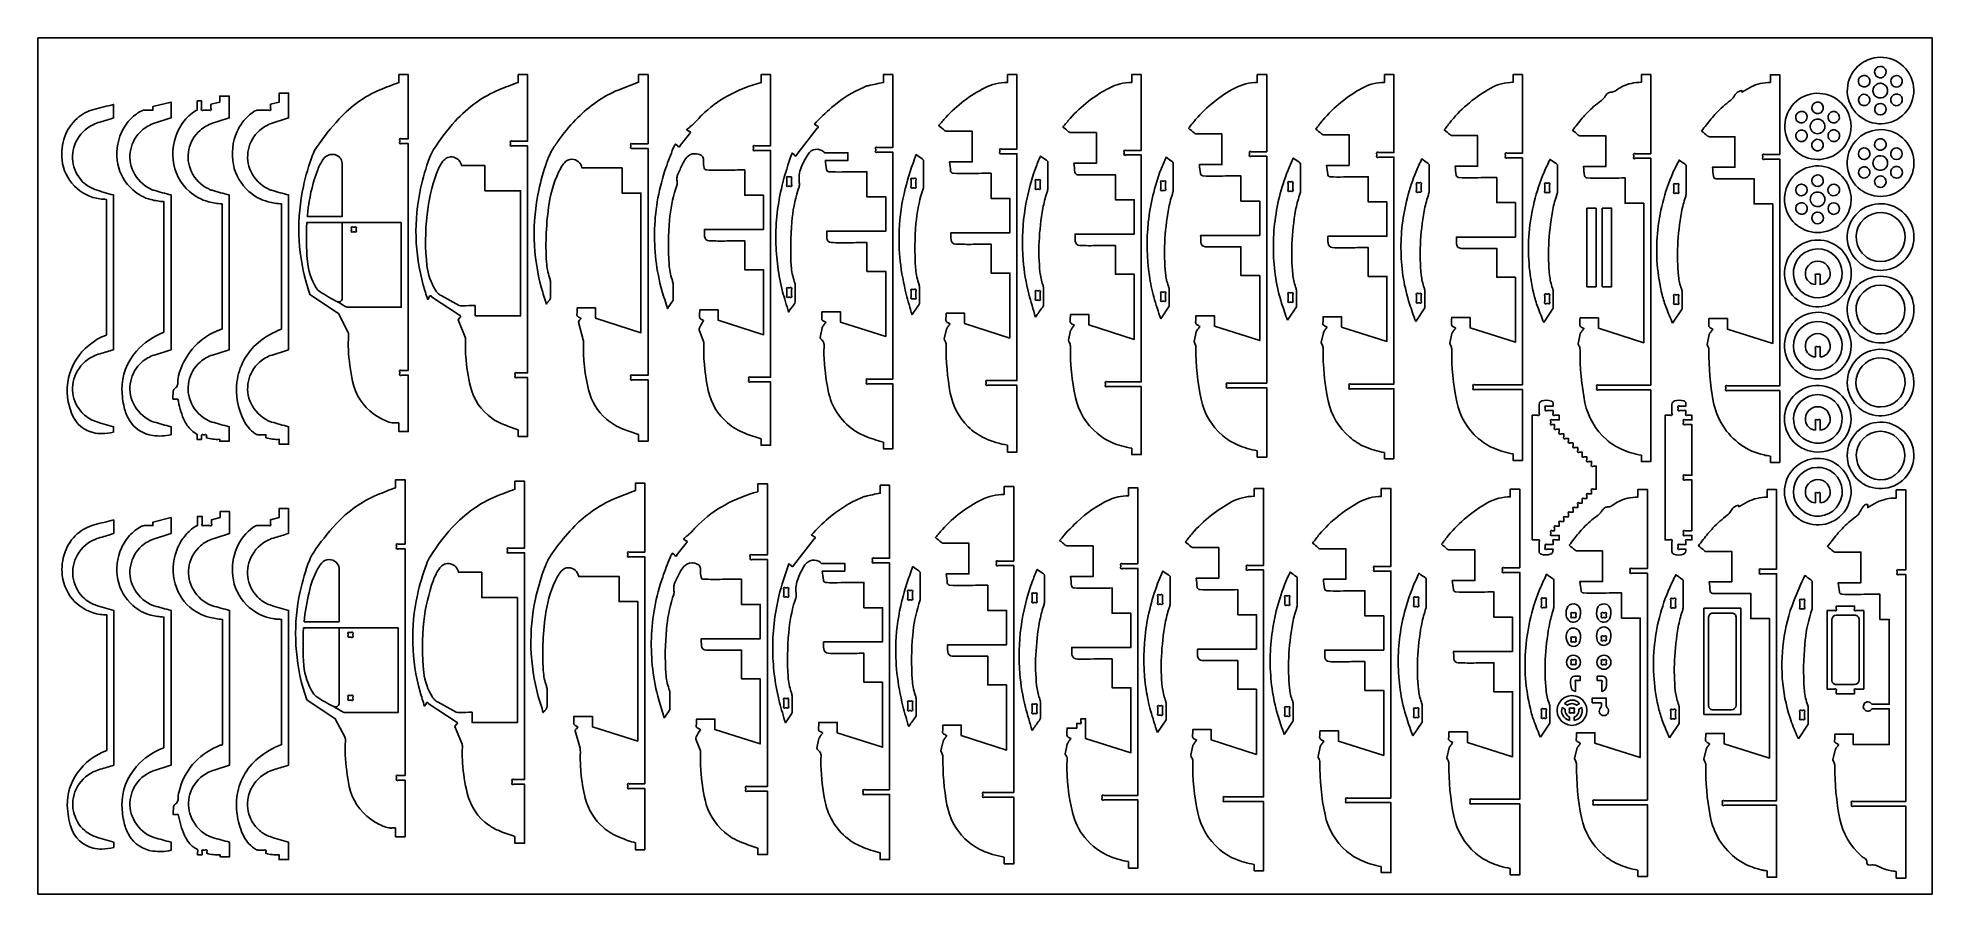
# Model space of a CAD drawing. Extents: x -74 to 131, y -35 to 58.
import ezdxf

# ---------------------------------------------------------------- set-up
doc = ezdxf.new("R2010")
doc.units = 0
doc.header["$MEASUREMENT"] = 0
doc.layers.get('0').update_dxf_attribs({"linetype": 'CONTINUOUS'})
doc.layers.add('ETCH', color=5, linetype='CONTINUOUS')
doc.layers.add('LAYER_1', color=18, linetype='CONTINUOUS')

msp = doc.modelspace()

# ---------------------------------------------------------------- linework, layer by layer
msp.add_lwpolyline([(131.01, 58.16), (131.01, -34.55), (-73.86, -34.55), (-73.86, 58.16)], close=True)
at = {"layer": 'ETCH'}
for points in [[(-41.47, 29.59, -0.012843), (-40.62, 29.09, 0.077208), (-40.4, 28.99), (-34.57, 28.99), (-34.57, 38.16), (-40.95, 38.16)], [(-41.81, -14.27, -0.012843), (-40.97, -14.78, 0.077208), (-40.74, -14.88), (-34.91, -14.88), (-34.91, -5.71), (-41.29, -5.71)]]:
    msp.add_lwpolyline(points, format="xyb", dxfattribs=at)
at = {"layer": 'LAYER_1'}
for points in [[(123.57, 55.53, 0.988009), (127.23, 49.34, 0.987952), (123.72, 55.62, 0.00606), (123.64, 55.57, 0.006032)], [(-34.82, 16.49), (-34.82, 15.53), (-33.8, 15.53), (-33.8, 21.65), (-34.55, 21.65, -1), (-34.72, 21.83), (-34.72, 21.97, -1), (-34.55, 22.15), (-33.8, 22.15), (-33.8, 46.72), (-34.55, 46.72, -1), (-34.72, 46.9), (-34.72, 47.04, -1), (-34.55, 47.22), (-33.8, 47.22), (-33.8, 54.18), (-34.82, 54.18), (-34.82, 53.32, 0.01158), (-36.83, 52.55, 0.056715), (-39.15, 51.26, 0.052187), (-41.28, 49.38, 0.037532), (-43.73, 46.28, 0.058109), (-44.16, 45.45, 0.037025), (-45.15, 42.08, 0.060336), (-45.63, 36.88, 0.060322), (-44.86, 31.72), (-44.44, 30.36), (-41.36, 28.31), (-40.3, 26.27, -0.078028), (-40.26, 25.89, 0.031), (-40.28, 24.4, 0.037901), (-39.83, 20.98, 0.189405), (-37.52, 17.43, 0.049278), (-36.22, 16.69, 0.066747), (-35.56, 16.49, 0.057733), (-35.19, 16.48, -0.019225)], [(-21.91, 15.73), (-21.91, 15), (-20.89, 15), (-20.89, 21.39), (-22.06, 21.39, -1), (-22.24, 21.57), (-22.24, 21.71, -1), (-22.06, 21.89), (-20.89, 21.89), (-20.89, 46.46), (-22.56, 46.46, -1), (-22.74, 46.63), (-22.74, 46.78, -1), (-22.56, 46.96), (-20.89, 46.96), (-20.89, 54.18), (-21.91, 54.18), (-21.91, 53.34, 0.011138), (-24, 52.53, 0.057158), (-26.4, 51.21, 0.053536), (-28.73, 49.13, 0.043612), (-31.06, 46.08, 0.051411), (-31.5, 45.19, 0.036287), (-32.47, 41.87, 0.060336), (-32.96, 36.61, 0.060322), (-32.18, 31.4, 0.011291), (-31.95, 30.62, -0.003763), (-31.7, 29.84), (-31.54, 30.09, -1), (-31.29, 30.14), (-28.28, 28.13, -1), (-28.23, 27.89), (-28.41, 27.62), (-27.64, 25.74, -0.057304), (-27.61, 25.32, 0.029813), (-27.59, 23.66, 0.040877), (-27.09, 20.42, 0.181545), (-24.75, 16.97, 0.05984), (-23.59, 16.34, 0.017043)], [(-8.9, 15.22), (-8.9, 14.49), (-7.87, 14.49), (-7.87, 21.13), (-9.55, 21.13, -1), (-9.72, 21.31), (-9.72, 21.46, -1), (-9.55, 21.63), (-7.87, 21.63), (-7.87, 46.2), (-9.55, 46.2, -1), (-9.72, 46.38), (-9.72, 46.52, -1), (-9.55, 46.7), (-7.87, 46.7), (-7.87, 54.18), (-8.9, 54.18), (-8.9, 53.36, 0.009719), (-11.1, 52.51, 0.05729), (-13.53, 51.17, 0.042456), (-15.45, 49.54, 0.035928), (-17.38, 47.29, 0.013503), (-18.11, 46.25, 0.032705), (-18.37, 45.79, 0.029032), (-18.84, 44.67, 0.031155), (-19.69, 41.66, 0.060336), (-20.18, 36.35, 0.060323), (-19.39, 31.08, 0.011291), (-19.13, 30.21, -0.003763), (-18.86, 29.34, -0.036784), (-18.62, 29.65, 0.110753), (-18.42, 29.99), (-18.42, 31.81, 0.034327), (-18.53, 32.21, -0.065222), (-18.85, 33.87, -0.053378), (-18.57, 40.22, -0.084019), (-17.31, 44.07, -0.054475), (-16.92, 44.64, -0.22028), (-16.1, 45.02, -0.181086), (-15.4, 44.75, -0.177894), (-15.02, 44.08), (-10.67, 44.08), (-10.67, 41.35), (-8.64, 41.35), (-8.64, 26.24), (-13.54, 27.8), (-13.54, 28.92), (-15.53, 28.92, -0.024568), (-15.57, 28.23, 0.148453), (-15.53, 28.06, 0.167335), (-15.4, 27.94, -0.043011), (-15.12, 27.78, -0.053806), (-15.28, 27.59, 0.162675), (-15.39, 27.37), (-14.87, 25.48, -0.03761), (-14.85, 24.97, 0.029502), (-14.78, 22.92, 0.037089), (-14.31, 20.07, 0.157363), (-12.36, 16.88, 0.085148), (-10.56, 15.81, 0.015306)], [(4.36, 14.74), (4.36, 14.05), (5.38, 14.05), (5.38, 20.91), (3.21, 20.91, -1), (3.03, 21.09), (3.03, 21.24, -1), (3.21, 21.41), (5.38, 21.41), (5.38, 45.98), (3.71, 45.98, -1), (3.53, 46.16), (3.53, 46.3, -1), (3.71, 46.48), (5.38, 46.48), (5.38, 54.18), (4.36, 54.18), (4.36, 53.32, 0.061921), (0.76, 51.89, 0.067998), (-2.07, 49.78, 0.021444), (-2.49, 49.33, -0.02519), (-2.91, 48.89, -0.020295), (-3.3, 48.55, 0.006764), (-3.69, 48.22), (-3.44, 48.03, -1), (-3.4, 47.78), (-4.4, 46.5, -1), (-4.65, 46.47), (-4.9, 46.66, 0.056291), (-5.14, 46.22, 0.012633), (-5.94, 44.09, 0.075447), (-7.16, 37.48, 0.075461), (-6.37, 30.8, 0.011291), (-6.07, 29.83, -0.003763), (-5.77, 28.86, -0.014708), (-5.27, 29.57, 0.088472), (-5.17, 29.77), (-5.17, 31.58, 0.040504), (-5.27, 31.99, -0.066048), (-5.6, 33.65, -0.037693), (-5.54, 38.44, -0.052115), (-4.88, 41.84, -0.029026), (-4.8, 42.06, 0.063373), (-4.73, 42.29, 0.083563), (-4.73, 42.7, -0.089498), (-4.73, 43.11, -0.058075), (-4.61, 43.49, -0.017801), (-4.06, 44.64, -0.055681), (-3.66, 45.23, -0.219798), (-2.81, 45.62, -0.117737), (-2.14, 45.46, -0.172185), (-1.93, 45.24, -0.124003), (-1.86, 44.83, 0.08265), (-1.79, 44.07, 0.164391), (-1.69, 43.92, 0.161089), (-1.52, 43.86, 0.009921), (0.53, 43.84, -0.003307), (2.59, 43.86), (2.59, 41.13), (4.62, 41.13), (4.62, 37.42), (-1.77, 37.42, 0.009842), (-1.75, 36.67, 0.393252), (-1.27, 36.19, 0.012272), (0.66, 36.17, -0.004091), (2.59, 36.19), (2.59, 33.06), (4.62, 33.06), (4.62, 26.02), (-0.28, 27.58), (-0.28, 28.7), (-2.28, 28.7, -0.024568), (-2.31, 28.01, 0.148453), (-2.28, 27.84, 0.167335), (-2.15, 27.72, -0.043011), (-1.86, 27.56, 0.035977), (-2.3, 26.78, 0.130623), (-2.35, 26.54), (-1.86, 25.27, -0.05357), (-1.84, 24.85, 0.029114), (-1.81, 23.15, 0.035901), (-1.35, 19.97, 0.163176), (0.73, 16.47, 0.085575), (2.61, 15.35, 0.014882)], [(17.58, 14.4), (17.58, 13.67), (18.6, 13.67), (18.6, 20.72), (15.93, 20.72, -1), (15.75, 20.9), (15.75, 21.05, -1), (15.93, 21.22), (18.6, 21.22), (18.6, 45.79), (16.93, 45.79, -1), (16.75, 45.97), (16.75, 46.11, -1), (16.93, 46.29), (18.6, 46.29), (18.6, 54.18), (17.58, 54.18), (17.58, 53.33, 0.012013), (15.95, 52.98, 0.043438), (15.52, 52.84, 0.077071), (11.99, 50.63, 0.031251), (10.14, 48.82), (10.4, 48.63, -1), (10.43, 48.38), (8.21, 45.52, -1), (7.96, 45.49), (7.71, 45.68, 0.028113), (6.64, 42.2, 0.065025), (5.96, 36.18, 0.028538), (6.17, 33.38, 0.029197), (6.69, 30.68, 0.011608), (7, 29.58, -0.003869), (7.32, 28.48, -0.014708), (7.93, 29.34, 0.088472), (8.05, 29.58), (8.05, 31.39, 0.040504), (7.95, 31.8, -0.066048), (7.62, 33.46, -0.037693), (7.68, 38.25, -0.052115), (8.34, 41.65, -0.028884), (8.42, 41.87, 0.062945), (8.49, 42.1, 0.076202), (8.49, 42.5, -0.133631), (8.69, 44.11, -0.043844), (9.44, 45.57, -0.460888), (11.14, 45.82, -0.102034), (11.17, 45.77, 0.177148), (11.21, 45.73), (13.75, 45.73), (13.75, 44.9), (11.31, 44.9, 0.002487), (11.43, 43.92, 0.360375), (11.7, 43.67, 0.020957), (13.14, 43.64, -0.005432), (15.81, 43.67), (15.81, 40.94), (17.84, 40.94), (17.84, 37.23), (11.45, 37.23, 0.008503), (11.47, 36.48, 0.393252), (11.95, 36, 0.012272), (13.88, 35.98, -0.004091), (15.81, 36), (15.81, 32.87), (17.84, 32.87), (17.84, 25.83), (12.94, 27.39), (12.94, 28.51), (10.94, 28.51, -0.024568), (10.91, 27.82, 0.148453), (10.94, 27.65, 0.167335), (11.07, 27.53, -0.043011), (11.36, 27.37, -0.023258), (11.15, 27.09, 0.069876), (10.97, 26.78), (10.74, 25.73, 0.187059), (10.88, 25.5, -0.16278), (11.16, 25.08, -0.090499), (11.19, 24.84, 0.028996), (11.16, 23.88, 0.041055), (11.62, 19.93, 0.191262), (14.34, 15.73, 0.0569), (15.54, 15.07, 0.036435)], [(31.01, 14.07), (31.01, 13.32), (32.03, 13.32), (32.03, 20.55), (28.86, 20.55, -1), (28.69, 20.73), (28.69, 20.88, -1), (28.86, 21.05), (32.03, 21.05), (32.03, 45.62), (30.36, 45.62, -1), (30.19, 45.8), (30.19, 45.95, -1), (30.36, 46.12), (32.03, 46.12), (32.03, 54.18), (31.01, 54.18), (31.01, 53.34, 0.117904), (28.55, 52.75, 0.090171), (24.33, 49.55, 0.014621), (23.95, 49.11, -0.004873), (23.57, 48.65, -0.016502), (24.19, 48.15, 0.09933), (24.36, 48.05), (27.19, 48.05), (27.19, 44.73), (24.74, 44.73, 0.001901), (24.86, 43.75, 0.360443), (25.13, 43.5, 0.020886), (26.57, 43.47, -0.005414), (29.24, 43.5), (29.24, 40.77), (31.27, 40.77), (31.27, 37.06), (24.88, 37.06, 0.008503), (24.9, 36.31, 0.393252), (25.38, 35.83, 0.012272), (27.31, 35.81, -0.004091), (29.24, 35.83), (29.24, 32.7), (31.27, 32.7), (31.27, 25.66), (26.37, 27.22), (26.37, 28.34), (24.38, 28.34, -0.024568), (24.34, 27.65, 0.148453), (24.38, 27.48, 0.167335), (24.5, 27.36, -0.043011), (24.79, 27.2, -0.023258), (24.58, 26.92, 0.069876), (24.4, 26.61), (24.17, 25.56, 0.112129), (24.25, 25.34, -0.149624), (24.37, 24.92, 0.049333), (24.82, 19.71, 0.153631), (26.76, 16.06, 0.08541), (28.56, 14.81, 0.072962)], [(44.45, 13.73), (44.45, 13.04), (45.47, 13.04), (45.47, 20.41), (41.8, 20.41, -1), (41.62, 20.59), (41.62, 20.73, -1), (41.8, 20.91), (45.47, 20.91), (45.47, 45.48), (43.8, 45.48, -1), (43.62, 45.66), (43.62, 45.8, -1), (43.8, 45.98), (45.47, 45.98), (45.47, 54.18), (44.45, 54.18), (44.45, 53.33, 0.120914), (42, 52.73, 0.090688), (37.77, 49.43, 0.01458), (37.39, 48.97, -0.00486), (37.01, 48.51, -0.016502), (37.62, 48, 0.09933), (37.8, 47.9), (40.63, 47.9), (40.63, 44.58), (38.18, 44.58, 0.001901), (38.3, 43.6, 0.360444), (38.57, 43.35, 0.020886), (40.01, 43.32, -0.005414), (42.68, 43.35), (42.68, 40.63), (44.71, 40.63), (44.71, 36.91), (38.32, 36.91, 0.008503), (38.34, 36.16, 0.393252), (38.82, 35.68, 0.012272), (40.75, 35.67, -0.004091), (42.68, 35.68), (42.68, 32.56), (44.71, 32.56), (44.71, 25.52), (39.81, 27.08), (39.81, 28.2), (37.81, 28.2, -0.024568), (37.78, 27.51, 0.148453), (37.81, 27.33, 0.167335), (37.94, 27.21, -0.043011), (38.23, 27.06, -0.023258), (38.02, 26.77, 0.069876), (37.84, 26.47), (37.61, 25.42, 0.112299), (37.69, 25.2, -0.149806), (37.81, 24.77, 0.056062), (38.36, 19.24, 0.166377), (40.69, 15.35, 0.07368), (42.29, 14.36, 0.061659)], [(58.03, 13.46), (58.03, 12.77), (59.05, 12.77), (59.05, 20.28), (54.88, 20.28, -1), (54.7, 20.45), (54.7, 20.6, -1), (54.88, 20.78), (59.05, 20.78), (59.05, 45.34), (57.38, 45.34, -1), (57.2, 45.52), (57.2, 45.67, -1), (57.38, 45.84), (59.05, 45.84), (59.05, 54.18), (58.03, 54.18), (58.03, 53.33, 0.123894), (55.59, 52.72, 0.091131), (51.35, 49.32, 0.014529), (50.97, 48.85, -0.004843), (50.59, 48.38, -0.016502), (51.2, 47.87, 0.09933), (51.38, 47.77), (54.2, 47.77), (54.2, 44.45), (51.76, 44.45, 0.001901), (51.88, 43.47, 0.360444), (52.15, 43.22, 0.020886), (53.59, 43.19, -0.005414), (56.26, 43.22), (56.26, 40.49), (58.29, 40.49), (58.29, 36.78), (51.9, 36.78, 0.008503), (51.92, 36.03, 0.393252), (52.4, 35.55, 0.012272), (54.33, 35.53, -0.004091), (56.26, 35.55), (56.26, 32.42), (58.29, 32.42), (58.29, 25.38), (53.39, 26.94), (53.39, 28.07), (51.39, 28.07, -0.024568), (51.36, 27.37, 0.148453), (51.39, 27.2, 0.167335), (51.52, 27.08, -0.043011), (51.81, 26.92, -0.023258), (51.6, 26.64, 0.069876), (51.42, 26.34), (51.19, 25.28, 0.111597), (51.27, 25.06, -0.149055), (51.39, 24.64, 0.055297), (51.94, 19.03, 0.165637), (54.27, 15.11, 0.074052), (55.87, 14.1, 0.062267)], [(71.79, 13.27), (71.79, 12.6), (72.81, 12.6), (72.81, 20.18), (68.14, 20.18, -1), (67.96, 20.36), (67.96, 20.51, -1), (68.14, 20.68), (72.81, 20.68), (72.81, 45.25), (71.14, 45.25, -1), (70.96, 45.43), (70.96, 45.57, -1), (71.14, 45.75), (72.81, 45.75), (72.81, 54.19), (71.79, 54.19), (71.79, 53.34, 0.126119), (69.36, 52.72, 0.091419), (65.11, 49.25, 0.014484), (64.72, 48.77, -0.004828), (64.35, 48.28, -0.016502), (64.96, 47.78, 0.09933), (65.13, 47.68), (67.96, 47.68), (67.96, 44.36), (65.52, 44.36, 0.001901), (65.64, 43.38, 0.360444), (65.91, 43.12, 0.020886), (67.35, 43.1, -0.005414), (70.02, 43.12), (70.02, 40.4), (72.04, 40.4), (72.04, 36.69), (65.66, 36.69, 0.008503), (65.68, 35.93, 0.393252), (66.16, 35.45, 0.012272), (68.09, 35.44, -0.004091), (70.02, 35.45), (70.02, 32.33), (72.04, 32.33), (72.04, 25.29), (67.15, 26.85), (67.15, 27.97), (65.15, 27.97, -0.024568), (65.12, 27.28, 0.148453), (65.15, 27.11, 0.167335), (65.28, 26.99, -0.043011), (65.57, 26.83, -0.023258), (65.36, 26.55, 0.069876), (65.17, 26.24), (64.94, 25.19, 0.111047), (65.03, 24.97, -0.148469), (65.15, 24.54, 0.054707), (65.69, 18.88, 0.165051), (68.03, 14.92, 0.074339), (69.63, 13.91, 0.062744)], [(85.69, 13.11), (85.69, 12.42), (86.71, 12.42), (86.71, 20.1), (81.54, 20.1, -1), (81.36, 20.28), (81.36, 20.42, -1), (81.54, 20.6), (86.71, 20.6), (86.71, 45.17), (85.04, 45.17, -1), (84.86, 45.35), (84.86, 45.49, -1), (85.04, 45.67), (86.71, 45.67), (86.71, 54.18), (85.69, 54.18), (85.69, 53.35, 0.128191), (83.27, 52.72, 0.091656), (79.01, 49.18, 0.014439), (78.63, 48.69, -0.004813), (78.25, 48.2, -0.016502), (78.86, 47.69, 0.09933), (79.04, 47.59), (81.86, 47.59), (81.86, 44.27), (79.42, 44.27, 0.001901), (79.54, 43.29, 0.360444), (79.81, 43.04, 0.020886), (81.25, 43.01, -0.005414), (83.92, 43.04), (83.92, 40.32), (85.95, 40.32), (85.95, 36.6), (79.56, 36.6, 0.008503), (79.58, 35.85, 0.393252), (80.06, 35.37, 0.012272), (81.99, 35.36, -0.004091), (83.92, 35.37), (83.92, 32.25), (85.95, 32.25), (85.95, 25.21), (81.05, 26.77), (81.05, 27.89), (79.05, 27.89, -0.024568), (79.02, 27.2, 0.148453), (79.05, 27.03, 0.167335), (79.18, 26.91, -0.043011), (79.47, 26.75, -0.023258), (79.26, 26.46, 0.069876), (79.08, 26.16), (78.85, 25.11, 0.110668), (78.93, 24.88, -0.148065), (79.05, 24.46, 0.054306), (79.6, 18.76, 0.164645), (81.93, 14.78, 0.074533), (83.54, 13.76, 0.063073)], [(99.57, 12.98), (99.57, 12.29), (100.59, 12.29), (100.59, 20.05), (94.92, 20.05, -1), (94.74, 20.23), (94.74, 20.37, -1), (94.92, 20.55), (100.59, 20.55), (100.59, 45.12), (98.92, 45.12, -1), (98.74, 45.29), (98.74, 45.44, -1), (98.92, 45.62), (100.59, 45.62), (100.59, 54.18), (99.57, 54.18), (99.57, 53.35, 0.055186), (98.45, 53.23, 0.062108), (97.5, 52.89, 0.040613), (96.86, 52.5, -0.093941), (96.49, 52.32, -0.04904), (96.29, 52.29, 0.136038), (95.94, 52.17, 0.102185), (95.71, 51.93, -0.031844), (95.51, 51.65, -0.063453), (95.16, 51.32, 0.043886), (93.71, 50.06, 0.019557), (93.17, 49.45, 0.009538), (92.13, 48.15, -0.016502), (92.74, 47.64, 0.09933), (92.91, 47.54), (95.74, 47.54), (95.74, 44.22), (93.3, 44.22, 0.001901), (93.42, 43.24, 0.360444), (93.69, 42.99, 0.020886), (95.12, 42.96, -0.005414), (97.8, 42.99), (97.8, 40.26), (99.82, 40.26), (99.82, 25.15), (94.93, 26.72), (94.93, 27.84), (92.93, 27.84, -0.024568), (92.9, 27.14, 0.148453), (92.93, 26.97, 0.167335), (93.06, 26.85, -0.043011), (93.35, 26.7, -0.023258), (93.14, 26.41, 0.069876), (92.95, 26.11), (92.72, 25.05, 0.110282), (92.81, 24.83, -0.147653), (92.93, 24.4, 0.053899), (93.47, 18.66, 0.164226), (95.8, 14.66, 0.07473), (97.41, 13.63, 0.063409)], [(113.52, 12.88), (113.52, 12.19), (114.54, 12.19), (114.54, 19.97), (108.87, 19.97, -1), (108.69, 20.15), (108.69, 20.3, -1), (108.87, 20.47), (114.54, 20.47), (114.54, 45.04), (112.87, 45.04, -1), (112.69, 45.22), (112.69, 45.36, -1), (112.87, 45.54), (114.54, 45.54), (114.54, 54.16), (113.52, 54.16), (113.52, 53.33, 0.055709), (112.4, 53.21, 0.062568), (111.46, 52.86, 0.016607), (110.95, 52.58, -0.005535), (110.44, 52.29), (110.44, 52.45, 0.187803), (109.93, 52.25, 0.077073), (109.55, 51.78, -0.099826), (109.21, 51.39, 0.038946), (107.66, 50, 0.019538), (107.12, 49.39, 0.009517), (106.08, 48.07, -0.016502), (106.69, 47.56, 0.09933), (106.87, 47.46), (109.69, 47.46), (109.69, 44.15), (107.25, 44.15, 0.001354), (107.37, 43.16, 0.370222), (107.64, 42.91, 0.011951), (109.69, 42.9, -0.003984), (111.75, 42.91), (111.75, 40.19), (113.78, 40.19), (113.78, 25.08), (108.88, 26.64), (108.88, 27.76), (106.88, 27.76, -0.024568), (106.85, 27.07, 0.148453), (106.88, 26.9, 0.167335), (107.01, 26.78, -0.043011), (107.3, 26.62, -0.023258), (107.09, 26.34, 0.069876), (106.91, 26.03), (106.67, 24.98, 0.110147), (106.76, 24.75, -0.14751), (106.88, 24.33, 0.048821), (107.34, 18.83, 0.095133), (108.38, 16.18, 0.097671), (110.33, 14.11, 0.101051), (112.84, 13, 0.019106), (113.18, 12.93, -0.006368)], [(123.36, 52.92, 0.950953), (124.04, 53.98, 0.951079), (123.25, 52.99, 0.025074), (123.3, 52.95, 0.02514)], [(125.29, 53.85, 0.951083), (125.6, 55.05, 0.952097), (125.17, 53.89, 0.024539), (125.23, 53.87, 0.025072)], [(127.38, 54.04, 0.95326), (126.89, 52.9, 0.952598), (127.49, 53.99, 0.024277), (127.44, 54.02, 0.023929)], [(-58.72, 19.05), (-59.26, 19.05, -0.012709), (-59.24, 19.83, -0.186771), (-59.1, 20.15, -0.031934), (-58.93, 20.3, 0.130659), (-58.79, 20.48, 0.101306), (-58.74, 20.69, -0.060865), (-58.64, 21.56, -0.116481), (-57.17, 24.46, -0.116481), (-54.56, 26.4, -0.017395), (-54.25, 26.52, 0.005798), (-53.94, 26.64), (-53.94, 40.18, -0.045607), (-55.41, 40.42, -0.119052), (-57.47, 41.52, -0.187593), (-59.24, 44.94, -0.176665), (-58.25, 48.89, -0.046818), (-57.71, 49.55, -0.04327), (-57, 50.15, -0.034612), (-56.74, 50.31, -0.119897), (-56.65, 50.33), (-56.65, 51.33), (-56.15, 51.33), (-56.15, 50.51, 1), (-55.97, 50.33), (-55.32, 50.33, 1), (-55.14, 50.51), (-55.14, 50.97), (-54.2, 51.2), (-54.2, 51.85), (-53.17, 51.85), (-53.17, 49.49, -0.0023), (-54.98, 48.91, 0.102473), (-56.32, 48.15, 0.336459), (-57.25, 43.67, 0.170276), (-55.39, 41.8, 0.041463), (-55.03, 41.66, 0.008219), (-53.17, 41.15), (-53.17, 24.4, -0.0023), (-54.98, 23.82, 0.102473), (-56.32, 23.06, 0.336459), (-57.25, 18.58, 0.170276), (-55.39, 16.71, 0.041463), (-55.03, 16.57, 0.008219), (-53.17, 16.06), (-53.17, 14.49), (-54.2, 14.49), (-54.2, 14.7, -0.040458), (-54.93, 14.72, -0.040959), (-55.64, 14.86), (-55.64, 15.02, 1), (-55.82, 15.19), (-55.97, 15.19, 1), (-56.15, 15.02), (-56.15, 14.69), (-56.65, 14.69, -0.042249), (-56.62, 15.02, 0.164319), (-56.65, 15.19, 0.142751), (-56.78, 15.34, -0.073336), (-57.4, 15.82, -0.092121), (-58.11, 16.92, -0.054046)], [(-47.5, 26.64), (-47.5, 40.18, -0.045607), (-48.97, 40.42, -0.119052), (-51.04, 41.52, -0.164437), (-52.72, 44.45, -0.154496), (-52.32, 48.01, -0.067132), (-51.58, 49.2, -0.067132), (-50.56, 50.15, -0.094604), (-50.16, 50.33), (-48.88, 50.33, 1), (-48.7, 50.51), (-48.7, 50.97), (-47.76, 51.2), (-47.76, 52.18), (-46.74, 52.18), (-46.74, 49.49, -0.0023), (-48.54, 48.91, 0.102473), (-49.88, 48.15, 0.336459), (-50.81, 43.67, 0.170276), (-48.95, 41.8, 0.041463), (-48.59, 41.66, 0.008219), (-46.74, 41.15), (-46.74, 24.4, -0.0023), (-48.54, 23.82, 0.102473), (-49.88, 23.06, 0.336459), (-50.81, 18.58, 0.170276), (-48.95, 16.71, 0.041463), (-48.59, 16.57, 0.008219), (-46.74, 16.06), (-46.74, 14.17), (-47.76, 14.17), (-47.76, 14.7, -0.040458), (-48.49, 14.72, -0.040959), (-49.2, 14.86), (-49.2, 15.19), (-50.05, 15.19, -0.150836), (-50.41, 15.33, -0.117974), (-51.59, 16.73, -0.146319), (-52.33, 20.91, -0.192468), (-50.03, 25.16, -0.083871)], [(121.96, 49.97, 0.927864), (115.19, 47.69, 0.927971), (122.23, 48.94, 0.03736), (122.13, 49.47, 0.037418)], [(123.34, 50.91, 0.952593), (124.04, 51.93, 0.95157), (123.25, 50.98, 0.024816), (123.29, 50.94, 0.024279)], [(124.76, 52.89, 0.770665), (125.73, 51.72, 0.751593), (125.5, 53.24, 0.141818), (125.1, 53.18, 0.129519)], [(126.85, 50.9, 0.975077), (127.51, 51.98, 0.97506), (126.8, 50.94, 0.012628), (126.82, 50.92, 0.012619)], [(-65.68, 15.48), (-65.68, 16.06, -0.019771), (-67.69, 16.66, -0.097096), (-68.83, 17.33, -0.336459), (-69.75, 21.8, -0.170276), (-67.9, 23.67, -0.044461), (-67.13, 23.96, 0.01152), (-65.68, 24.4), (-65.68, 41.15, -0.019771), (-67.69, 41.75, -0.097096), (-68.83, 42.41, -0.336459), (-69.75, 46.89, -0.170276), (-67.9, 48.76, -0.044461), (-67.13, 49.05, 0.01152), (-65.68, 49.49), (-65.68, 50.95, 0.004903), (-67.81, 50.41, 0.116274), (-69.63, 49.44, 0.126509), (-70.96, 47.48, 0.115888), (-71.25, 44.92, 0.165557), (-69.92, 42.12, 0.165558), (-67.15, 40.72, 0.027352), (-66.8, 40.69, -0.009115), (-66.45, 40.67), (-66.45, 25.99, 0.164612), (-69.76, 23.28, 0.171175), (-70.65, 19.26, 0.07237), (-70.12, 17.29, 0.234888), (-67.9, 15.42, 0.06659), (-66.96, 15.32, 0.048535)], [(-60.23, 26.29), (-60.23, 40.43, -0.045578), (-61.64, 40.65, -0.119082), (-63.6, 41.7, -0.164652), (-65.21, 44.5, -0.154282), (-64.82, 47.92, -0.080612), (-63.95, 49.25, -0.080612), (-62.7, 50.24, -0.124982), (-62.37, 50.33), (-61.43, 50.33), (-61.43, 50.72), (-59.46, 51.2), (-59.46, 49.49, -0.0023), (-61.27, 48.91, 0.102473), (-62.61, 48.15, 0.336459), (-63.54, 43.67, 0.170276), (-61.68, 41.8, 0.041463), (-61.32, 41.66, 0.008219), (-59.46, 41.15), (-59.46, 24.4, -0.0023), (-61.27, 23.82, 0.102473), (-62.61, 23.06, 0.336459), (-63.54, 18.58, 0.170276), (-61.68, 16.71, 0.041463), (-61.32, 16.57, 0.008219), (-59.46, 16.06), (-59.46, 15.19, -0.088823), (-61.43, 15.1, -0.230967), (-63.99, 16.8, -0.07343), (-64.53, 18.15, -0.05589), (-64.77, 20.05, -0.186646), (-63.21, 24.24, -0.121989)], [(116.51, 49.08, 0.975058), (117.27, 50.07, 0.975249), (116.47, 49.11, 0.012531), (116.49, 49.09, 0.012628)], [(118.18, 47.92, 0.976252), (119.1, 49.21, 0.976388), (118.12, 47.96, 0.011947), (118.15, 47.94, 0.012016)], [(118.28, 50.07, 0.976251), (119, 51.09, 0.976386), (118.23, 50.11, 0.011948), (118.25, 50.09, 0.012017)], [(120.05, 49.05, 0.976042), (120.72, 50.09, 0.975782), (120, 49.08, 0.012257), (120.02, 49.07, 0.012124)], [(125.17, 49.86, 0.952097), (125.71, 50.98, 0.952996), (125.07, 49.92, 0.024067), (125.12, 49.88, 0.024539)], [(116.55, 47.03, 0.976043), (117.23, 48.08, 0.975784), (116.5, 47.07, 0.012256), (116.53, 47.05, 0.012124)], [(118.28, 46.04, 0.976253), (119, 47.06, 0.976387), (118.23, 46.07, 0.011947), (118.25, 46.06, 0.012016)], [(120.06, 47.02, 0.975077), (120.72, 48.11, 0.97506), (120.01, 47.06, 0.012628), (120.03, 47.04, 0.012619)], [(123.42, 41.62, 0.988058), (127.53, 47.56, 0.988098), (123.28, 41.72, 0.005987), (123.35, 41.67, 0.006007)], [(125.07, 46.11, 0.976251), (125.79, 47.13, 0.976386), (125.02, 46.14, 0.011948), (125.04, 46.12, 0.012017)], [(-44.73, 38.81), (-40.95, 38.81), (-40.95, 44.59, 0.327649), (-41.75, 45.52, 0.30501), (-42.97, 45.06, 0.064273), (-43.6, 43.87, 0.055133), (-44.6, 39.94, 0.007933), (-44.67, 39.37, -0.002644)], [(-26.55, 29.18), (-26.55, 28.06), (-21.66, 28.06), (-21.66, 41.61), (-25.51, 41.61), (-25.51, 44.33), (-28.04, 44.33, 0.307009), (-28.89, 45.24, 0.30501), (-30.06, 44.8, 0.068756), (-30.74, 43.48, 0.057139), (-31.77, 39.02, 0.056363), (-31.78, 33.48, 0.112085), (-30.85, 30.83, 0.06631), (-30.6, 30.53, 0.057154), (-30.24, 30.26), (-28.3, 29.18, 0.076491), (-27.95, 29.14, -0.012724)], [(20.68, 28.19, -0.014665), (21.35, 29.14, 0.088209), (21.49, 29.41), (21.49, 31.23, 0.040603), (21.38, 31.64, -0.066272), (21.06, 33.29, -0.037569), (21.11, 38.08, -0.052115), (21.77, 41.48, -0.028888), (21.85, 41.7, 0.062959), (21.92, 41.93), (21.92, 44.91, 0.137471), (21.79, 45.06, -0.022773), (21.14, 45.52, 0.030864), (19.95, 41.81, 0.052022), (19.3, 37.35, 0.037686), (19.41, 33.97, 0.035172), (20.06, 30.41, 0.007553), (20.36, 29.3, -0.002518)], [(34.04, 27.94, -0.013239), (33.32, 30.44, -0.043697), (32.7, 34.08, -0.053791), (32.83, 39.12, -0.053644), (34.04, 44.02, -0.011454), (34.3, 44.7, 0.003818), (34.58, 45.37, 0.022773), (35.23, 44.91, -0.137471), (35.36, 44.76), (35.36, 41.78, -0.040609), (35.26, 41.37, 0.035851), (34.84, 39.72, 0.033236), (34.43, 36.1, 0.03671), (34.52, 32.81, 0.061524), (34.83, 31.42, -0.045424), (34.92, 31.08), (34.92, 29.26, -0.088476), (34.78, 28.98, 0.014709)], [(47.58, 27.74, -0.013442), (46.84, 30.11, -0.031361), (46.35, 32.39, -0.063908), (46.24, 38.19, -0.063498), (47.59, 43.88, -0.011797), (47.87, 44.56, 0.003932), (48.16, 45.24, 0.022773), (48.81, 44.78, -0.137471), (48.94, 44.63), (48.94, 41.65, -0.040609), (48.84, 41.24, 0.035851), (48.42, 39.59, 0.033236), (48.01, 35.97, 0.03671), (48.1, 32.67, 0.061524), (48.41, 31.29, -0.045424), (48.5, 30.95), (48.5, 29.13)], [(61.29, 27.58, -0.011516), (60.66, 29.44, -0.0375), (60.02, 32.16, -0.06631), (59.9, 38.02, -0.065612), (61.32, 43.77, -0.012128), (61.61, 44.46, 0.004042), (61.91, 45.14, 0.022773), (62.56, 44.69, -0.137471), (62.7, 44.54), (62.7, 41.56, -0.040609), (62.6, 41.14, 0.035851), (62.17, 39.49, 0.033236), (61.77, 35.88, 0.03671), (61.86, 32.58, 0.061524), (62.17, 31.2, -0.045424), (62.26, 30.85), (62.26, 29.04)], [(123.77, 45, 0.953254), (123.62, 46.24, 0.952591), (123.65, 44.99, 0.02428), (123.71, 44.99, 0.023933)], [(125.04, 43.91, 0.76203), (126.1, 45.01, 0.762047), (124.62, 44.61, 0.135044), (124.74, 44.2, 0.135054)], [(126.94, 45.03, 0.953252), (127.43, 46.18, 0.952591), (126.83, 45.08, 0.02428), (126.89, 45.06, 0.023933)], [(7.15, 42.27), (7.15, 42.92, -1), (7.33, 43.1), (7.48, 43.1, -1), (7.65, 42.92), (7.65, 42.27, -1), (7.48, 42.1), (7.33, 42.1, -1)], [(75.16, 27.45, -0.010872), (74.5, 29.36, -0.038507), (73.84, 32.08, -0.069407), (73.71, 37.93, -0.068298), (75.2, 43.69, -0.012539), (75.5, 44.38, 0.004179), (75.82, 45.06, 0.022773), (76.47, 44.6, -0.137471), (76.6, 44.45), (76.6, 41.47, -0.040609), (76.5, 41.06, 0.035851), (76.08, 39.41, 0.033236), (75.67, 35.79, 0.03671), (75.76, 32.5, 0.061524), (76.07, 31.11, -0.045424), (76.16, 30.77), (76.16, 28.95)], [(89.01, 27.36, -0.010271), (88.36, 29.02, -0.02917), (87.93, 30.44, -0.080322), (87.43, 37.07, -0.079073), (89.05, 43.62, -0.01281), (89.37, 44.32, 0.00427), (89.69, 45.01, 0.022773), (90.34, 44.55, -0.137471), (90.48, 44.4), (90.48, 41.42, -0.040609), (90.37, 41.01, 0.035851), (89.95, 39.36, 0.033236), (89.55, 35.74, 0.03671), (89.64, 32.45, 0.061524), (89.95, 31.06, -0.045424), (90.04, 30.72), (90.04, 28.9)], [(102.95, 27.26, -0.011294), (102.27, 28.91, -0.031243), (101.82, 30.34, -0.083122), (101.3, 36.97, -0.081524), (102.98, 43.55, -0.013123), (103.31, 44.24, 0.004374), (103.65, 44.93, 0.022773), (104.3, 44.47, -0.137471), (104.43, 44.33), (104.43, 41.35, -0.040609), (104.33, 40.93, 0.035851), (103.91, 39.28, 0.033236), (103.5, 35.67, 0.03671), (103.59, 32.37, 0.061524), (103.9, 30.99, -0.045424), (103.99, 30.64), (103.99, 28.82)], [(116.63, 37.7, 0.988058), (120.74, 43.63, 0.988098), (116.49, 37.8, 0.005987), (116.56, 37.75, 0.006007)], [(118.44, 42.1, 0.975507), (118.84, 43.28, 0.975784), (118.38, 42.13, 0.012257), (118.41, 42.11, 0.012399)], [(123.34, 43.07, 0.952593), (124.04, 44.09, 0.95157), (123.25, 43.14, 0.024816), (123.29, 43.1, 0.024279)], [(125.17, 42.02, 0.952097), (125.71, 43.14, 0.952996), (125.07, 42.07, 0.024067), (125.12, 42.04, 0.024539)], [(126.91, 43.03, 0.950904), (127.49, 44.16, 0.950919), (126.8, 43.09, 0.025158), (126.85, 43.06, 0.025166)], [(20.91, 42.93), (20.76, 42.93, 1), (20.59, 42.75), (20.59, 42.11, 1), (20.76, 41.93), (20.91, 41.93, 1), (21.09, 42.11), (21.09, 42.75, 1)], [(34.53, 41.96), (34.53, 42.61, 1), (34.35, 42.78), (34.2, 42.78, 1), (34.03, 42.61), (34.03, 41.96, 1), (34.2, 41.78), (34.35, 41.78, 1)], [(47.6, 41.83), (47.6, 42.47, -1), (47.78, 42.65), (47.93, 42.65, -1), (48.1, 42.47), (48.1, 41.83, -1), (47.93, 41.65), (47.78, 41.65, -1)], [(61.36, 41.73), (61.36, 42.38, -1), (61.54, 42.56), (61.69, 42.56, -1), (61.86, 42.38), (61.86, 41.73, -1), (61.69, 41.56), (61.54, 41.56, -1)], [(75.26, 41.65), (75.26, 42.3, -1), (75.44, 42.47), (75.59, 42.47, -1), (75.76, 42.3), (75.76, 41.65, -1), (75.59, 41.47), (75.44, 41.47, -1)], [(89.14, 41.6), (89.14, 42.24, -1), (89.32, 42.42), (89.46, 42.42, -1), (89.64, 42.24), (89.64, 41.6, -1), (89.46, 41.42), (89.32, 41.42, -1)], [(103.09, 41.52), (103.09, 42.17, -1), (103.27, 42.35), (103.42, 42.35, -1), (103.59, 42.17), (103.59, 41.52, -1), (103.42, 41.35), (103.27, 41.35, -1)], [(116.84, 42.32, 0.976251), (116.9, 41.07, 0.976041), (116.9, 42.32, 0.012125), (116.87, 42.32, 0.012017)], [(118.02, 41.19, 0.976389), (119.22, 40.15, 0.976435), (118.07, 41.24, 0.011923), (118.04, 41.22, 0.011947)], [(120.65, 42.25, 0.976254), (120.07, 41.14, 0.976045), (120.7, 42.23, 0.012123), (120.67, 42.24, 0.012015)], [(116.68, 40.27, 0.975244), (117.05, 39.08, 0.975502), (116.74, 40.29, 0.012401), (116.71, 40.28, 0.012533)], [(118.56, 39.29, 0.975054), (118.66, 38.03, 0.975033), (118.63, 39.29, 0.012641), (118.6, 39.29, 0.012631)], [(120.84, 39.26, 0.975245), (119.93, 40.11, 0.975503), (120.8, 39.22, 0.0124), (120.82, 39.24, 0.012532)], [(123.42, 33.61, 0.988058), (127.53, 39.54, 0.988098), (123.28, 33.71, 0.005987), (123.35, 33.66, 0.006007)], [(123.96, 34.4, 0.988058), (126.98, 38.76, 0.988098), (123.85, 34.48, 0.005987), (123.9, 34.44, 0.006007)], [(-40.95, 38.16), (-44.78, 38.16, 0.033708), (-44.72, 34, 0.119738), (-43.76, 31.09, 0.10777), (-43.35, 30.68, 0.029272), (-41.53, 29.62, 0.544062), (-40.95, 29.96)], [(-39.77, 37.16), (-39.63, 37.16, 1), (-39.45, 37.33), (-39.45, 37.48, 1), (-39.63, 37.66), (-39.77, 37.66, 1), (-39.95, 37.48), (-39.95, 37.33, 1)], [(115.76, 34.82, 0.988098), (121.5, 30.43, 0.988127), (115.87, 34.96, 0.005972), (115.81, 34.89, 0.005987)], [(116.39, 34.04, 0.988009), (120.87, 31.24, 0.988058), (116.45, 34.15, 0.006007), (116.42, 34.09, 0.006032)], [(118.72, 32.56), (118.57, 32.56, 1), (118.39, 32.38), (118.39, 31.45, -0.359653), (117.31, 32.47, -0.450586), (118.64, 33.98, -0.450586), (119.98, 32.47, -0.359653), (118.89, 31.45), (118.89, 32.38, 1)], [(7.65, 30.91), (7.65, 30.27, -1), (7.48, 30.09), (7.33, 30.09, -1), (7.15, 30.27), (7.15, 30.91, -1), (7.33, 31.09), (7.48, 31.09, -1)], [(20.76, 30.92), (20.91, 30.92, -1), (21.09, 30.75), (21.09, 30.1, -1), (20.91, 29.92), (20.76, 29.92, -1), (20.59, 30.1), (20.59, 30.75, -1)], [(34.2, 30.78), (34.35, 30.78, -1), (34.53, 30.6), (34.53, 29.95, -1), (34.35, 29.78), (34.2, 29.78, -1), (34.03, 29.95), (34.03, 30.6, -1)], [(122.55, 30.91, 0.988098), (128.28, 26.51, 0.988127), (122.66, 31.04, 0.005972), (122.6, 30.98, 0.005987)], [(123.17, 30.12, 0.988009), (127.66, 27.32, 0.988058), (123.24, 30.23, 0.006007), (123.21, 30.18, 0.006032)], [(48.1, 30.47), (48.1, 29.82, -1), (47.93, 29.64), (47.78, 29.64, -1), (47.6, 29.82), (47.6, 30.47, -1), (47.78, 30.64), (47.93, 30.64, -1)], [(61.36, 29.73), (61.36, 30.37, -1), (61.54, 30.55), (61.69, 30.55, -1), (61.86, 30.37), (61.86, 29.73, -1), (61.69, 29.55), (61.54, 29.55, -1)], [(75.76, 30.29), (75.76, 29.65, -1), (75.59, 29.47), (75.44, 29.47, -1), (75.26, 29.65), (75.26, 30.29, -1), (75.44, 30.47), (75.59, 30.47, -1)], [(89.64, 29.59), (89.64, 30.24, 1), (89.46, 30.42), (89.32, 30.42, 1), (89.14, 30.24), (89.14, 29.59, 1), (89.32, 29.41), (89.46, 29.41, 1)], [(103.09, 29.52), (103.09, 30.16, -1), (103.27, 30.34), (103.42, 30.34, -1), (103.59, 30.16), (103.59, 29.52, -1), (103.42, 29.34), (103.27, 29.34, -1)], [(116.63, 21.85, 0.988058), (120.74, 27.78, 0.988098), (116.49, 21.95, 0.005987), (116.56, 21.89, 0.006007)], [(117.39, 22.51, 0.976041), (120.02, 27.08, 0.97625), (117.17, 22.64, 0.012018), (117.28, 22.57, 0.012125)], [(118.89, 23.61), (118.89, 24.54, 1), (118.72, 24.72), (118.57, 24.72, 1), (118.39, 24.54), (118.39, 23.61, -0.359653), (117.31, 24.63, -0.450586), (118.64, 26.14, -0.450586), (119.98, 24.63, -0.359653)], [(123.57, 17.76, 0.988009), (127.38, 23.87, 0.988058), (123.42, 17.86, 0.006007), (123.49, 17.81, 0.006032)], [(125.43, 18.2, 0.951003), (125.7, 23.5, 0.950547), (124.9, 18.25, 0.025353), (125.16, 18.21, 0.025114)], [(115.06, 17.28, 0.987451), (122.22, 16.47, 0.987494), (115.09, 17.46, 0.006292), (115.07, 17.37, 0.006314)], [(88.51, 2.54), (88.51, 3.63, 1), (88.34, 3.8), (87.76, 3.8), (87.76, 17.3), (88.34, 17.3, 1), (88.51, 17.48), (88.51, 18.48, -0.318505), (88.79, 18.85, -0.166858), (89.83, 18.83, -0.271814), (90.01, 18.61, -0.055395), (90.02, 18.46, 0.018448), (90.01, 18.3), (89.36, 18.3, 1), (89.18, 18.12), (89.18, 17.98, 1), (89.36, 17.8), (90.01, 17.8), (90.01, 17.48, 1), (90.19, 17.3), (90.68, 17.3), (90.68, 16.8), (89.93, 16.8, 1), (89.76, 16.62), (89.76, 16.48, 1), (89.93, 16.3), (90.18, 16.3), (90.18, 15.98, 1), (90.36, 15.8), (90.68, 15.8), (90.68, 15.48, 1), (90.86, 15.3), (91.18, 15.3), (91.18, 14.98, 1), (91.36, 14.8), (91.68, 14.8), (91.68, 14.48, 1), (91.86, 14.3), (92.18, 14.3), (92.18, 13.98, 1), (92.36, 13.8), (92.68, 13.8), (92.68, 13.48, 1), (92.86, 13.3), (93.18, 13.3), (93.18, 12.98, 1), (93.36, 12.8), (93.68, 12.8), (93.68, 12.48, 1), (93.86, 12.3), (94.18, 12.3), (94.18, 11.98, 1), (94.36, 11.8), (94.68, 11.8), (94.68, 9.3), (94.36, 9.3, 1), (94.18, 9.13), (94.18, 8.8), (93.86, 8.8, 1), (93.68, 8.63), (93.68, 8.3), (93.36, 8.3, 1), (93.18, 8.13), (93.18, 7.8), (92.86, 7.8, 1), (92.68, 7.63), (92.68, 7.3), (92.36, 7.3, 1), (92.18, 7.13), (92.18, 6.8), (91.86, 6.8, 1), (91.68, 6.63), (91.68, 6.3), (91.36, 6.3, 1), (91.18, 6.13), (91.18, 5.8), (90.86, 5.8, 1), (90.68, 5.63), (90.68, 5.3), (90.36, 5.3, 1), (90.18, 5.13), (90.18, 4.8), (89.93, 4.8, 1), (89.76, 4.63), (89.76, 4.48, 1), (89.93, 4.3), (90.68, 4.3), (90.68, 3.8), (90.19, 3.8, 1), (90.01, 3.63), (90.01, 3.3), (89.36, 3.3, 1), (89.18, 3.13), (89.18, 2.98, 1), (89.36, 2.8), (90.01, 2.8, -0.058741), (89.98, 2.52, -0.262403), (89.72, 2.25, -0.151606), (88.73, 2.26, -0.313078)], [(102.88, 2.54), (102.88, 3.63, 1), (102.7, 3.8), (102.13, 3.8), (102.13, 17.3), (102.7, 17.3, 1), (102.88, 17.48), (102.88, 18.48, -0.315468), (103.15, 18.85, -0.159693), (104.16, 18.86, -0.311948), (104.38, 18.57, -0.019147), (104.38, 18.44, 0.006382), (104.38, 18.3), (103.72, 18.3, 1), (103.54, 18.12), (103.54, 17.98, 1), (103.72, 17.8), (104.38, 17.8), (104.38, 17.48, 1), (104.56, 17.3), (105.04, 17.3), (105.04, 16.8), (104.3, 16.8, 1), (104.12, 16.62), (104.12, 16.48, 1), (104.3, 16.3), (105.04, 16.3), (105.04, 10.8), (104.3, 10.8, 1), (104.12, 10.62), (104.12, 10.48, 1), (104.3, 10.3), (105.04, 10.3), (105.04, 4.8), (104.3, 4.8, 1), (104.12, 4.63), (104.12, 4.48, 1), (104.3, 4.3), (105.04, 4.3), (105.04, 3.8), (104.56, 3.8, 1), (104.38, 3.63), (104.38, 3.3), (103.72, 3.3, 1), (103.54, 3.13), (103.54, 2.98, 1), (103.72, 2.8), (104.38, 2.8, -0.076057), (104.33, 2.48, -0.22246), (104.14, 2.28, -0.195575), (103.07, 2.27, -0.292641)], [(119.43, 14.39, 0.951154), (118.13, 19.48, 0.951092), (118.92, 14.29, 0.025067), (119.18, 14.33, 0.025034)], [(118.39, 15.69), (118.39, 16.63, -1), (118.57, 16.8), (118.72, 16.8, -1), (118.89, 16.63), (118.89, 15.69, 0.358569), (119.98, 16.72, 0.450586), (118.64, 18.23, 0.450586), (117.31, 16.72, 0.359653)], [(123.57, 9.88, 0.988009), (127.38, 15.99, 0.988058), (123.42, 9.97, 0.006007), (123.49, 9.92, 0.006032)], [(126.09, 10.39, 0.975264), (124.91, 15.51, 0.975245), (125.84, 10.34, 0.012533), (125.97, 10.36, 0.012523)], [(116.78, 5.95, 0.988009), (120.59, 12.06, 0.988058), (116.63, 6.04, 0.006007), (116.7, 6, 0.006032)], [(-35.17, -27.37), (-35.17, -28.33), (-34.14, -28.33), (-34.14, -22.21), (-34.89, -22.21, -1), (-35.07, -22.04), (-35.07, -21.89, -1), (-34.89, -21.71), (-34.14, -21.71), (-34.14, 2.85), (-34.89, 2.85, -1), (-35.07, 3.03), (-35.07, 3.18, -1), (-34.89, 3.35), (-34.14, 3.35), (-34.14, 10.32), (-35.17, 10.32), (-35.17, 9.46, 0.01158), (-37.17, 8.68, 0.056715), (-39.5, 7.39, 0.052187), (-41.63, 5.51, 0.037532), (-44.07, 2.42, 0.058109), (-44.5, 1.59, 0.037025), (-45.5, -1.78, 0.060336), (-45.98, -6.98, 0.060322), (-45.21, -12.14), (-44.79, -13.5), (-41.71, -15.56), (-40.64, -17.6, -0.078028), (-40.61, -17.97, 0.031), (-40.62, -19.47, 0.037901), (-40.18, -22.89, 0.189405), (-37.86, -26.43, 0.049278), (-36.56, -27.17, 0.066747), (-35.9, -27.37, 0.057733), (-35.53, -27.38, -0.019225)], [(117.39, 6.7, 0.976041), (120.02, 11.28, 0.97625), (117.17, 6.84, 0.012018), (117.28, 6.77, 0.012125)], [(118.89, 7.81), (118.89, 8.74, 1), (118.72, 8.91), (118.57, 8.91, 1), (118.39, 8.74), (118.39, 7.81, -0.359653), (117.31, 8.83, -0.450586), (118.64, 10.34, -0.450586), (119.98, 8.83, -0.358569)], [(-22.26, -28.3), (-22.26, -29.03), (-21.23, -29.03), (-21.23, -22.65), (-22.41, -22.65, -1), (-22.58, -22.47), (-22.58, -22.32, -1), (-22.41, -22.15), (-21.23, -22.15), (-21.23, 2.42), (-22.91, 2.42, -1), (-23.08, 2.6), (-23.08, 2.74, -1), (-22.91, 2.92), (-21.23, 2.92), (-21.23, 10.15), (-22.26, 10.15), (-22.26, 9.3, 0.011138), (-24.35, 8.5, 0.057158), (-26.74, 7.17, 0.053536), (-29.08, 5.1, 0.043612), (-31.4, 2.05, 0.051411), (-31.84, 1.15, 0.036287), (-32.82, -2.17, 0.060336), (-33.31, -7.42, 0.060322), (-32.53, -12.64, 0.011291), (-32.29, -13.42, -0.003763), (-32.05, -14.19), (-31.88, -13.94, -1), (-31.64, -13.89), (-28.63, -15.9, -1), (-28.58, -16.15), (-28.76, -16.41), (-27.98, -18.3, -0.057304), (-27.95, -18.71, 0.029813), (-27.93, -20.37, 0.040877), (-27.43, -23.61, 0.181545), (-25.1, -27.07, 0.05984), (-23.94, -27.7, 0.017043)], [(-9.24, -29), (-9.24, -29.73), (-8.22, -29.73), (-8.22, -23.09), (-9.89, -23.09, -1), (-10.07, -22.91), (-10.07, -22.77, -1), (-9.89, -22.59), (-8.22, -22.59), (-8.22, 1.98), (-9.89, 1.98, -1), (-10.07, 2.16), (-10.07, 2.3, -1), (-9.89, 2.48), (-8.22, 2.48), (-8.22, 9.96), (-9.24, 9.96), (-9.24, 9.14, 0.009719), (-11.45, 8.28, 0.05729), (-13.88, 6.94, 0.042456), (-15.79, 5.32, 0.035928), (-17.73, 3.06, 0.013503), (-18.46, 2.02, 0.032705), (-18.72, 1.57, 0.029032), (-19.19, 0.45, 0.031155), (-20.04, -2.56, 0.060336), (-20.53, -7.87, 0.060323), (-19.74, -13.14, 0.011291), (-19.48, -14.02, -0.003763), (-19.2, -14.89, -0.036784), (-18.96, -14.58, 0.110753), (-18.77, -14.24), (-18.77, -12.42, 0.034327), (-18.87, -12.01, -0.065222), (-19.2, -10.35, -0.053378), (-18.92, -4, -0.084019), (-17.65, -0.15, -0.054475), (-17.27, 0.42, -0.22028), (-16.45, 0.79, -0.181086), (-15.74, 0.53, -0.177894), (-15.37, -0.15), (-11.01, -0.15), (-11.01, -2.87), (-8.99, -2.87), (-8.99, -17.98), (-13.88, -16.42), (-13.88, -15.3), (-15.88, -15.3, -0.024568), (-15.91, -15.99, 0.148453), (-15.88, -16.16, 0.167335), (-15.75, -16.28, -0.043011), (-15.46, -16.44, -0.053806), (-15.62, -16.63, 0.162675), (-15.74, -16.86), (-15.22, -18.74, -0.03761), (-15.19, -19.25, 0.029502), (-15.13, -21.31, 0.037089), (-14.66, -24.16, 0.157363), (-12.7, -27.34, 0.085148), (-10.9, -28.42, 0.015306)], [(4.02, -29.57), (4.02, -30.26), (5.04, -30.26), (5.04, -23.39), (2.87, -23.39, -1), (2.69, -23.21), (2.69, -23.07, -1), (2.87, -22.89), (5.04, -22.89), (5.04, 1.68), (3.37, 1.68, -1), (3.19, 1.85), (3.19, 2, -1), (3.37, 2.18), (5.04, 2.18), (5.04, 9.88), (4.02, 9.88), (4.02, 9.02, 0.061921), (0.42, 7.58, 0.067998), (-2.42, 5.47, 0.021444), (-2.84, 5.03, -0.02519), (-3.26, 4.58, -0.020295), (-3.64, 4.25, 0.006764), (-4.03, 3.92), (-3.78, 3.72, -1), (-3.75, 3.47), (-4.74, 2.19, -1), (-4.99, 2.16), (-5.24, 2.36, 0.056291), (-5.49, 1.91, 0.012633), (-6.28, -0.21, 0.075447), (-7.51, -6.83, 0.075461), (-6.71, -13.51, 0.011291), (-6.42, -14.48, -0.003763), (-6.11, -15.44, -0.014708), (-5.61, -14.73, 0.088472), (-5.51, -14.54), (-5.51, -12.72, 0.040504), (-5.61, -12.31, -0.066048), (-5.94, -10.65, -0.037693), (-5.88, -5.87, -0.052115), (-5.22, -2.47, -0.029026), (-5.14, -2.24, 0.063373), (-5.07, -2.01, 0.083563), (-5.08, -1.6, -0.089498), (-5.08, -1.19, -0.058075), (-4.96, -0.82, -0.017801), (-4.4, 0.34, -0.055681), (-4, 0.92, -0.219798), (-3.15, 1.32, -0.117737), (-2.48, 1.15, -0.172185), (-2.27, 0.93, -0.124003), (-2.2, 0.53, 0.08265), (-2.13, -0.24, 0.164391), (-2.04, -0.39, 0.161089), (-1.87, -0.45, 0.009921), (0.19, -0.46, -0.003307), (2.25, -0.45), (2.25, -3.17), (4.27, -3.17), (4.27, -6.89), (-2.11, -6.89, 0.009842), (-2.1, -7.64, 0.393252), (-1.61, -8.12, 0.012272), (0.32, -8.13, -0.004091), (2.25, -8.12), (2.25, -11.24), (4.27, -11.24), (4.27, -18.28), (-0.63, -16.72), (-0.63, -15.6), (-2.62, -15.6, -0.024568), (-2.66, -16.29, 0.148453), (-2.62, -16.47, 0.167335), (-2.49, -16.59, -0.043011), (-2.21, -16.74, 0.035977), (-2.65, -17.52, 0.130623), (-2.69, -17.77), (-2.21, -19.04, -0.05357), (-2.18, -19.46, 0.029114), (-2.16, -21.15, 0.035901), (-1.7, -24.34, 0.163176), (0.39, -27.83, 0.085575), (2.27, -28.95, 0.014882)], [(17.24, -30.07), (17.24, -30.8), (18.26, -30.8), (18.26, -23.75), (15.59, -23.75, -1), (15.41, -23.57), (15.41, -23.42, -1), (15.59, -23.25), (18.26, -23.25), (18.26, 1.32), (16.59, 1.32, -1), (16.41, 1.5), (16.41, 1.65, -1), (16.59, 1.82), (18.26, 1.82), (18.26, 9.72), (17.24, 9.72), (17.24, 8.86, 0.012013), (15.61, 8.52, 0.043438), (15.18, 8.37, 0.077071), (11.65, 6.16, 0.031251), (9.8, 4.35), (10.06, 4.16, -1), (10.09, 3.91), (7.87, 1.05, -1), (7.62, 1.02), (7.36, 1.22, 0.028113), (6.29, -2.27, 0.065025), (5.62, -8.29, 0.028538), (5.83, -11.09, 0.029197), (6.35, -13.79, 0.011608), (6.66, -14.89, -0.003869), (6.98, -15.99, -0.014708), (7.59, -15.13, 0.088472), (7.71, -14.89), (7.71, -13.07, 0.040504), (7.61, -12.66, -0.066048), (7.28, -11.01, -0.037693), (7.34, -6.22, -0.052115), (8, -2.82, -0.028884), (8.08, -2.6, 0.062945), (8.15, -2.37, 0.076202), (8.15, -1.97, -0.133631), (8.35, -0.36, -0.043844), (9.1, 1.1, -0.460888), (10.79, 1.35, -0.102034), (10.83, 1.31, 0.177148), (10.87, 1.26), (13.41, 1.26), (13.41, 0.43), (10.97, 0.43, 0.003615), (11.09, -0.54, 0.350637), (11.36, -0.8, 0.027654), (12.18, -0.83, -0.004608), (15.47, -0.8), (15.47, -3.53), (17.49, -3.53), (17.49, -7.24), (11.11, -7.24, 0.008503), (11.13, -7.99, 0.393252), (11.61, -8.47, 0.012272), (13.54, -8.49, -0.004091), (15.47, -8.47), (15.47, -11.6), (17.49, -11.6), (17.49, -18.64), (12.6, -17.08), (12.6, -15.95), (10.6, -15.95, -0.024568), (10.57, -16.65, 0.148453), (10.6, -16.82, 0.167335), (10.73, -16.94, -0.043011), (11.02, -17.1, -0.023258), (10.81, -17.38, 0.069876), (10.62, -17.69), (10.39, -18.74, 0.187059), (10.54, -18.97, -0.16278), (10.82, -19.38, -0.090499), (10.84, -19.63, 0.028996), (10.82, -20.59, 0.041055), (11.28, -24.54, 0.191262), (14, -28.73, 0.0569), (15.2, -29.4, 0.036435)], [(30.66, -30.53), (30.66, -31.28), (31.68, -31.28), (31.68, -24.04), (28.51, -24.04, -1), (28.33, -23.87), (28.33, -23.72, -1), (28.51, -23.54), (31.68, -23.54), (31.68, 1.02), (30.01, 1.02, -1), (29.83, 1.2), (29.83, 1.35, -1), (30.01, 1.52), (31.68, 1.52), (31.68, 9.59), (30.66, 9.59), (30.66, 8.74, 0.117904), (28.2, 8.16, 0.090171), (23.97, 4.95, 0.014621), (23.59, 4.51, -0.004873), (23.22, 4.06, -0.016502), (23.83, 3.55, 0.09933), (24, 3.45), (26.83, 3.45), (26.83, 0.13), (24.38, 0.13, 0.001901), (24.5, -0.85, 0.360443), (24.77, -1.1, 0.020886), (26.21, -1.13, -0.005414), (28.88, -1.1), (28.88, -3.83), (30.91, -3.83), (30.91, -7.54), (24.53, -7.54, 0.008503), (24.54, -8.29, 0.393252), (25.03, -8.77, 0.012272), (26.96, -8.79, -0.004091), (28.88, -8.77), (28.88, -11.9), (30.91, -11.9), (30.91, -18.94), (26.01, -17.37), (26.01, -16.25), (24.02, -16.25, -0.024568), (23.98, -16.95, 0.148453), (24.02, -17.12, 0.167335), (24.15, -17.24, -0.043011), (24.43, -17.4, -0.023258), (24.22, -17.68, 0.069876), (24.04, -17.98), (23.81, -19.04, 0.112129), (23.89, -19.26, -0.149624), (24.02, -19.68, 0.049333), (24.46, -24.88, 0.153631), (26.4, -28.54, 0.08541), (28.2, -29.79, 0.072962)], [(44.09, -31.72), (44.09, -31.02, -0.056886), (42.12, -30.47, -0.127756), (39.36, -28.41, -0.110695), (38.03, -25.69, -0.061941), (37.44, -20.35, -0.033287), (37.47, -20.04, 0.097482), (37.45, -19.73, 0.135264), (37.34, -19.54, -0.162894), (37.25, -19.34), (37.48, -18.29, -0.069876), (37.66, -17.98, 0.023258), (37.87, -17.7, 0.043011), (37.58, -17.54, -0.167335), (37.45, -17.42, -0.148453), (37.42, -17.25, 0.024568), (37.45, -16.56), (38.49, -16.56), (38.49, -16.06), (38.77, -16.06, 1), (38.95, -15.88), (38.95, -15.56), (39.45, -15.56), (39.45, -17.68), (44.35, -19.24), (44.35, -12.2), (42.32, -12.2), (42.32, -9.07, 0.006), (39.18, -9.11, -0.038744), (38.4, -9.07, -0.373498), (37.97, -8.58, -0.002521), (37.96, -7.84), (44.35, -7.84), (44.35, -4.13), (42.32, -4.13), (42.32, -1.4, 0.003984), (40.26, -1.42, -0.011951), (38.21, -1.4, -0.370222), (37.94, -1.16, -0.001354), (37.82, -0.17), (40.26, -0.17), (40.26, 3.15), (37.44, 3.15, -0.09933), (37.26, 3.25, 0.016502), (36.65, 3.75, -0.0307), (38.51, 5.74, -0.080375), (42.03, 8.15, -0.058507), (42.97, 8.46, -0.051201), (44.09, 8.57), (44.09, 9.43), (45.11, 9.43), (45.11, 1.22), (43.44, 1.22, 1), (43.26, 1.04), (43.26, 0.9, 1), (43.44, 0.72), (45.11, 0.72), (45.11, -23.85), (41.44, -23.85, 1), (41.26, -24.02), (41.26, -24.17, 1), (41.44, -24.35), (45.11, -24.35), (45.11, -31.72)], [(57.69, -31.33), (57.69, -32.02), (58.71, -32.02), (58.71, -24.52), (54.54, -24.52, -1), (54.36, -24.34), (54.36, -24.2, -1), (54.54, -24.02), (58.71, -24.02), (58.71, 0.55), (57.04, 0.55, -1), (56.86, 0.72), (56.86, 0.87, -1), (57.04, 1.05), (58.71, 1.05), (58.71, 9.39), (57.69, 9.39), (57.69, 8.53, 0.123894), (55.25, 7.92, 0.091131), (51, 4.52, 0.014529), (50.62, 4.06, -0.004843), (50.25, 3.58, -0.016502), (50.86, 3.07, 0.09933), (51.03, 2.97), (53.86, 2.97), (53.86, -0.35), (51.41, -0.35, 0.001901), (51.53, -1.33, 0.360444), (51.8, -1.58, 0.020886), (53.24, -1.61, -0.005414), (55.92, -1.58), (55.92, -4.3), (57.94, -4.3), (57.94, -8.02), (51.56, -8.02, 0.008503), (51.57, -8.77, 0.393252), (52.06, -9.25, 0.012272), (53.99, -9.26, -0.004091), (55.92, -9.25), (55.92, -12.37), (57.94, -12.37), (57.94, -19.41), (53.04, -17.85), (53.04, -16.73), (51.05, -16.73, -0.024568), (51.01, -17.42, 0.148453), (51.05, -17.6, 0.167335), (51.18, -17.72, -0.043011), (51.46, -17.87, -0.023258), (51.25, -18.16, 0.069876), (51.07, -18.46), (50.84, -19.51, 0.111597), (50.92, -19.74, -0.149055), (51.05, -20.16, 0.055297), (51.59, -25.76, 0.165637), (53.92, -29.69, 0.074052), (55.53, -30.7, 0.062267)], [(71.44, -31.56), (71.44, -32.22), (72.47, -32.22), (72.47, -24.64), (67.79, -24.64, -1), (67.62, -24.46), (67.62, -24.32, -1), (67.79, -24.14), (72.47, -24.14), (72.47, 0.43), (70.79, 0.43, -1), (70.62, 0.61), (70.62, 0.75, -1), (70.79, 0.93), (72.47, 0.93), (72.47, 9.37), (71.44, 9.37), (71.44, 8.52, 0.126119), (69.02, 7.89, 0.091419), (64.76, 4.43, 0.014484), (64.38, 3.95, -0.004828), (64.01, 3.46, -0.016502), (64.62, 2.95, 0.09933), (64.79, 2.85), (67.62, 2.85), (67.62, -0.46), (65.17, -0.46, 0.001901), (65.29, -1.44, 0.360444), (65.56, -1.7, 0.020886), (67, -1.73, -0.005414), (69.67, -1.7), (69.67, -4.42), (71.7, -4.42), (71.7, -8.13), (65.32, -8.13, 0.008503), (65.33, -8.89, 0.393252), (65.82, -9.37, 0.012272), (67.74, -9.38, -0.004091), (69.67, -9.37), (69.67, -12.49), (71.7, -12.49), (71.7, -19.53), (66.8, -17.97), (66.8, -16.85), (64.81, -16.85, -0.024568), (64.77, -17.54, 0.148453), (64.81, -17.71, 0.167335), (64.94, -17.83, -0.043011), (65.22, -17.99, -0.023258), (65.01, -18.28, 0.069876), (64.83, -18.58), (64.6, -19.63, 0.111047), (64.68, -19.85, -0.148469), (64.8, -20.28, 0.054707), (65.35, -25.94, 0.165051), (67.68, -29.9, 0.074339), (69.29, -30.91, 0.062744)], [(85.39, -31.76), (85.39, -32.46), (86.41, -32.46), (86.41, -24.77), (81.24, -24.77, -1), (81.06, -24.6), (81.06, -24.45, -1), (81.24, -24.27), (86.41, -24.27), (86.41, 0.29), (84.74, 0.29, -1), (84.56, 0.47), (84.56, 0.62, -1), (84.74, 0.79), (86.41, 0.79), (86.41, 9.31), (85.39, 9.31), (85.39, 8.47, 0.128191), (82.97, 7.84, 0.091656), (78.71, 4.31, 0.014439), (78.33, 3.82, -0.004813), (77.95, 3.33, -0.016502), (78.56, 2.82, 0.09933), (78.73, 2.72), (81.56, 2.72), (81.56, -0.6), (79.12, -0.6, 0.001901), (79.24, -1.58, 0.360444), (79.51, -1.83, 0.020886), (80.95, -1.86, -0.005414), (83.62, -1.83), (83.62, -4.56), (85.64, -4.56), (85.64, -8.27), (79.26, -8.27, 0.008503), (79.28, -9.02, 0.393252), (79.76, -9.5, 0.012272), (81.69, -9.52, -0.004091), (83.62, -9.5), (83.62, -12.63), (85.64, -12.63), (85.64, -19.67), (80.75, -18.11), (80.75, -16.98), (78.75, -16.98, -0.024568), (78.72, -17.68, 0.148453), (78.75, -17.85, 0.167335), (78.88, -17.97, -0.043011), (79.17, -18.13, -0.023258), (78.96, -18.41, 0.069876), (78.78, -18.71), (78.54, -19.77, 0.110668), (78.63, -19.99, -0.148065), (78.75, -20.42, 0.054306), (79.29, -26.12, 0.164645), (81.63, -30.1, 0.074533), (83.23, -31.12, 0.063073)], [(99.19, -31.94), (99.19, -32.63), (100.22, -32.63), (100.22, -24.87), (94.54, -24.87, -1), (94.37, -24.69), (94.37, -24.55, -1), (94.54, -24.37), (100.22, -24.37), (100.22, 0.2), (98.54, 0.2, -1), (98.37, 0.38), (98.37, 0.52, -1), (98.54, 0.7), (100.22, 0.7), (100.22, 9.27), (99.19, 9.27), (99.19, 8.44, 0.055186), (98.07, 8.31, 0.062108), (97.13, 7.97, 0.040613), (96.48, 7.58, -0.093941), (96.12, 7.4, -0.04904), (95.92, 7.37, 0.136038), (95.57, 7.25, 0.102185), (95.34, 7.01, -0.031844), (95.14, 6.74, -0.063453), (94.79, 6.41, 0.043886), (93.33, 5.14, 0.019557), (92.79, 4.54, 0.009538), (91.76, 3.23, -0.016502), (92.37, 2.72, 0.09933), (92.54, 2.62), (95.37, 2.62), (95.37, -0.7), (92.92, -0.7, 0.001901), (93.04, -1.68, 0.360444), (93.31, -1.93, 0.020886), (94.75, -1.96, -0.005414), (97.42, -1.93), (97.42, -4.65), (99.45, -4.65), (99.45, -19.76), (94.55, -18.2), (94.55, -17.08), (92.56, -17.08, -0.024568), (92.52, -17.77, 0.148453), (92.56, -17.95, 0.167335), (92.69, -18.07, -0.043011), (92.97, -18.22, -0.023258), (92.76, -18.51, 0.069876), (92.58, -18.81), (92.35, -19.86, 0.110282), (92.43, -20.09, -0.147653), (92.55, -20.51, 0.053899), (93.1, -26.26, 0.164226), (95.43, -30.26, 0.07473), (97.04, -31.29, 0.063409)], [(113.18, -32.02), (113.18, -32.71), (114.2, -32.71), (114.2, -24.93), (108.53, -24.93, -1), (108.35, -24.75), (108.35, -24.61, -1), (108.53, -24.43), (114.2, -24.43), (114.2, 0.14), (112.53, 0.14, -1), (112.35, 0.32), (112.35, 0.46, -1), (112.53, 0.64), (114.2, 0.64), (114.2, 9.26), (113.18, 9.26), (113.18, 8.43, 0.055709), (112.06, 8.3, 0.062568), (111.11, 7.96, 0.016607), (110.6, 7.68, -0.005535), (110.1, 7.39), (110.1, 7.55, 0.187803), (109.58, 7.35, 0.077073), (109.21, 6.88, -0.099826), (108.86, 6.49, 0.038946), (107.31, 5.1, 0.019538), (106.77, 4.49, 0.009517), (105.74, 3.17, -0.016502), (106.35, 2.66, 0.09933), (106.52, 2.56), (109.35, 2.56), (109.35, -0.75), (106.9, -0.75, 0.001354), (107.02, -1.74, 0.370222), (107.29, -1.99, 0.011951), (109.35, -2, -0.003984), (111.4, -1.99), (111.4, -4.71), (113.43, -4.71), (113.43, -19.82), (108.53, -18.26), (108.53, -17.14), (106.54, -17.14, -0.024568), (106.5, -17.83, 0.148453), (106.54, -18, 0.167335), (106.67, -18.12, -0.043011), (106.95, -18.28, -0.023258), (106.74, -18.57, 0.069876), (106.56, -18.87), (106.33, -19.92, 0.110147), (106.41, -20.15, -0.14751), (106.54, -20.57, 0.048821), (107, -26.07, 0.095133), (108.03, -28.72, 0.097671), (109.98, -30.79, 0.101051), (112.49, -31.9, 0.019106), (112.83, -31.97, -0.006368)], [(127.14, -32.1), (127.14, -32.8), (128.16, -32.8), (128.16, -25.01), (122.49, -25.01, -1), (122.31, -24.84), (122.31, -24.69, -1), (122.49, -24.51), (128.16, -24.51), (128.16, 0.05), (127.41, 0.05, -1), (127.23, 0.23), (127.23, 0.38, -1), (127.41, 0.55), (128.16, 0.55), (128.16, 9.22), (127.14, 9.22), (127.14, 8.34, 0.055709), (126.02, 8.22, 0.062568), (125.07, 7.88, 0.016607), (124.56, 7.59, -0.005535), (124.06, 7.3), (124.06, 7.63, -0.049838), (123.93, 7.64, 0.150512), (123.81, 7.63, 0.124327), (123.64, 7.5, 0.036164), (123.23, 6.9, 0.043033), (123.16, 6.76, -0.081), (123.08, 6.63, -0.063602), (122.73, 6.29, 0.043917), (121.27, 5.02, 0.019538), (120.73, 4.4, 0.009517), (119.7, 3.09, -0.016502), (120.31, 2.58, 0.09933), (120.48, 2.48), (123.31, 2.48), (123.31, -0.84), (120.86, -0.84, 0.001901), (120.98, -1.82, 0.360444), (121.25, -2.07, 0.020886), (122.69, -2.1, -0.005414), (125.36, -2.07), (125.36, -4.8), (126.38, -4.8), (126.38, -13.98), (124.51, -13.98, -0.111646), (124.41, -13.9, 0.299689), (123.95, -13.74, 0.493145), (123.64, -14.48, 0.493146), (124.43, -14.58, 0.106759), (124.46, -14.53, -0.190421), (124.51, -14.48), (126.38, -14.48), (126.38, -18.35), (122.49, -18.35), (122.49, -17.22), (120.5, -17.22, -0.024568), (120.46, -17.92, 0.148453), (120.5, -18.09, 0.167335), (120.63, -18.21, -0.043011), (120.91, -18.37, -0.023258), (120.7, -18.65, 0.069876), (120.52, -18.95), (120.29, -20.01, 0.110147), (120.37, -20.23, -0.14751), (120.5, -20.66, 0.053758), (121.04, -26.41, 0.16408), (123.37, -30.42, 0.05944), (123.75, -30.68, -0.160144), (123.92, -30.86, -0.183247), (123.94, -31.07, 0.455203), (124.16, -31.39, 0.077788), (124.49, -31.39, -0.104068), (124.82, -31.4, -0.060217), (125.15, -31.52, 0.065154), (126.45, -31.99, 0.019106), (126.79, -32.05, -0.006368)], [(-60.23, -18.69), (-60.23, -4.55, -0.045578), (-61.64, -4.33, -0.119082), (-63.6, -3.29, -0.164652), (-65.21, -0.48, -0.154282), (-64.82, 2.93, -0.080612), (-63.95, 4.27, -0.080612), (-62.7, 5.25, -0.124982), (-62.35, 5.35), (-61.43, 5.35), (-61.43, 5.74), (-59.46, 6.22), (-59.46, 4.51, -0.0023), (-61.27, 3.92, 0.102473), (-62.61, 3.16, 0.336459), (-63.54, -1.31, 0.170276), (-61.68, -3.18, 0.041463), (-61.32, -3.32, 0.008219), (-59.46, -3.83), (-59.46, -20.58, -0.0023), (-61.27, -21.17, 0.102473), (-62.61, -21.93, 0.336459), (-63.54, -26.4, 0.170276), (-61.68, -28.27, 0.041463), (-61.32, -28.41, 0.008219), (-59.46, -28.92), (-59.46, -29.8, -0.088823), (-61.43, -29.88, -0.230967), (-63.99, -28.18, -0.073429), (-64.53, -26.83, -0.05589), (-64.77, -24.93, -0.186646), (-63.21, -20.74, -0.121989)], [(-56.61, -30.29, -0.045369), (-56.57, -29.92, 0.176681), (-56.61, -29.73, 0.167935), (-56.71, -29.64, -0.09214), (-57.18, -29.34, -0.100655), (-58, -28.18, -0.060423), (-58.68, -25.93), (-59.22, -25.93, -0.012709), (-59.2, -25.15, -0.186771), (-59.06, -24.83, -0.031934), (-58.88, -24.68, 0.130659), (-58.75, -24.5, 0.101306), (-58.7, -24.29, -0.060865), (-58.6, -23.43, -0.116481), (-57.13, -20.52, -0.116481), (-54.51, -18.58, -0.017395), (-54.21, -18.46, 0.005798), (-53.9, -18.35), (-53.9, -4.8, -0.045607), (-55.37, -4.56, -0.119052), (-57.43, -3.47, -0.164437), (-59.11, -0.53, -0.154496), (-58.71, 3.03, -0.067132), (-57.98, 4.22, -0.067132), (-56.96, 5.17, -0.034612), (-56.7, 5.33, -0.119897), (-56.61, 5.35), (-56.61, 6.35), (-56.11, 6.35), (-56.11, 5.53, 1), (-55.93, 5.35), (-55.28, 5.35, 1), (-55.1, 5.53), (-55.1, 5.99), (-54.15, 6.22), (-54.15, 6.87), (-53.13, 6.87), (-53.13, 4.51, -0.0023), (-54.93, 3.92, 0.102473), (-56.28, 3.16, 0.336459), (-57.2, -1.31, 0.170276), (-55.35, -3.18, 0.041463), (-54.99, -3.32, 0.008219), (-53.13, -3.83), (-53.13, -20.58, -0.0023), (-54.93, -21.17, 0.102473), (-56.28, -21.93, 0.336459), (-57.2, -26.4, 0.170276), (-55.35, -28.27, 0.041463), (-54.99, -28.41, 0.008219), (-53.13, -28.92), (-53.13, -30.49), (-54.15, -30.49), (-54.15, -30.28, -0.040458), (-54.91, -30.26, -0.043218), (-55.6, -30.12), (-55.6, -29.97, 1), (-55.78, -29.79), (-55.93, -29.79, 1), (-56.11, -29.97), (-56.11, -30.29)], [(-50.07, -29.79), (-49.39, -29.79, -1), (-49.21, -29.97), (-49.21, -30.12, 0.043218), (-48.52, -30.26, 0.040458), (-47.77, -30.28), (-47.77, -30.81), (-46.75, -30.81), (-46.75, -28.92, -0.019771), (-48.75, -28.32, -0.097096), (-49.89, -27.66, -0.336459), (-50.82, -23.18, -0.170276), (-48.96, -21.31, -0.044461), (-48.2, -21.02, 0.01152), (-46.75, -20.58), (-46.75, -3.83, -0.019771), (-48.75, -3.23, -0.097096), (-49.89, -2.57, -0.336459), (-50.82, 1.91, -0.170276), (-48.96, 3.78, -0.044461), (-48.2, 4.07, 0.01152), (-46.75, 4.51), (-46.75, 7.19), (-47.77, 7.19), (-47.77, 6.22), (-48.71, 5.99), (-48.71, 5.53, -1), (-48.89, 5.35), (-50.17, 5.35, 0.094545), (-50.57, 5.17, 0.140249), (-52.36, 2.94, 0.129401), (-52.79, -0.12, 0.165557), (-51.32, -3.2, 0.165558), (-48.28, -4.74, 0.027352), (-47.9, -4.78, -0.009115), (-47.51, -4.8), (-47.51, -18.35, 0.083871), (-50.04, -19.82, 0.192468), (-52.34, -24.07, 0.072374), (-52.28, -26.15, 0.067022), (-51.6, -28.28, 0.080436), (-51.03, -29.11, 0.079481), (-50.22, -29.73, 0.060965)], [(-65.66, -29.51), (-65.66, -28.92, -0.019771), (-67.66, -28.32, -0.097096), (-68.8, -27.66, -0.336459), (-69.73, -23.18, -0.170276), (-67.87, -21.31, -0.044461), (-67.11, -21.02, 0.01152), (-65.66, -20.58), (-65.66, -3.83, -0.019771), (-67.66, -3.23, -0.097096), (-68.8, -2.57, -0.336459), (-69.73, 1.91, -0.170276), (-67.87, 3.78, -0.044461), (-67.11, 4.07, 0.01152), (-65.66, 4.51), (-65.66, 5.97, 0.004903), (-67.79, 5.43, 0.116274), (-69.6, 4.46, 0.126509), (-70.93, 2.5, 0.115888), (-71.22, -0.06, 0.165557), (-69.89, -2.86, 0.165558), (-67.12, -4.26, 0.027352), (-66.77, -4.29, -0.009115), (-66.42, -4.31), (-66.42, -18.99, 0.148785), (-69.61, -21.44, 0.163556), (-70.68, -24.96, 0.070492), (-70.27, -27.34, 0.260736), (-67.89, -29.56, 0.066665), (-66.94, -29.67, 0.048834)], [(-45.08, -5.06, -0.025331), (-44.54, -1.89, -0.066812), (-43.58, 0.72, -0.054475), (-43.19, 1.29, -0.22028), (-42.37, 1.67, -0.181086), (-41.62, 1.39, -0.197306), (-41.29, 0.73), (-41.29, -5.06)], [(-26.9, -14.86), (-26.9, -15.98), (-22, -15.98), (-22, -2.43), (-25.85, -2.43), (-25.85, 0.3), (-28.38, 0.3, 0.307009), (-29.23, 1.21, 0.30501), (-30.4, 0.77, 0.068756), (-31.09, -0.56, 0.057139), (-32.12, -5.02, 0.056363), (-32.12, -10.55, 0.112085), (-31.19, -13.21, 0.06631), (-30.95, -13.51, 0.057154), (-30.58, -13.77), (-28.64, -14.86, 0.076491), (-28.29, -14.89, -0.012724)], [(20.32, -16.41, -0.014665), (21, -15.45, 0.088209), (21.13, -15.19), (21.13, -13.37, 0.040603), (21.03, -12.96, -0.066272), (20.7, -11.3, -0.037569), (20.76, -6.51, -0.052115), (21.42, -3.12, -0.028888), (21.5, -2.9, 0.062959), (21.56, -2.67), (21.56, 0.31, 0.137471), (21.43, 0.46, -0.022773), (20.78, 0.92, 0.030864), (19.59, -2.79, 0.052022), (18.94, -7.24, 0.037686), (19.05, -10.62, 0.035172), (19.7, -14.19, 0.007553), (20, -15.3, -0.002518)], [(33.68, -16.82, -0.013239), (32.96, -14.32, -0.043697), (32.34, -10.68, -0.053791), (32.47, -5.64, -0.053644), (33.68, -0.73, -0.011454), (33.94, -0.06, 0.003818), (34.22, 0.61, 0.022773), (34.87, 0.16, -0.137471), (35, 0.01), (35, -2.97, -0.040609), (34.9, -3.39, 0.035851), (34.48, -5.04, 0.033236), (34.07, -8.65, 0.03671), (34.16, -11.95, 0.061524), (34.47, -13.33, -0.045424), (34.56, -13.68), (34.56, -15.49, -0.088476), (34.42, -15.78, 0.014709)], [(47.23, -17.06, -0.013442), (46.49, -14.68, -0.031361), (46.01, -12.41, -0.063908), (45.89, -6.6, -0.063498), (47.25, -0.92, -0.011797), (47.52, -0.24, 0.003932), (47.81, 0.44, 0.022773), (48.46, -0.02, -0.137471), (48.59, -0.17), (48.59, -3.15, -0.040609), (48.49, -3.56, 0.035851), (48.07, -5.21, 0.033236), (47.66, -8.83, 0.03671), (47.75, -12.12, 0.061524), (48.07, -13.51, -0.045424), (48.16, -13.85), (48.16, -15.67)], [(60.94, -17.25, -0.011516), (60.31, -15.39, -0.0375), (59.68, -12.66, -0.06631), (59.56, -6.8, -0.065612), (60.98, -1.05, -0.012128), (61.27, -0.36, 0.004042), (61.57, 0.32, 0.022773), (62.22, -0.14, -0.137471), (62.35, -0.28), (62.35, -3.26, -0.040609), (62.25, -3.68, 0.035851), (61.83, -5.33, 0.033236), (61.42, -8.94, 0.03671), (61.51, -12.24, 0.061524), (61.83, -13.62, -0.045424), (61.92, -13.97), (61.92, -15.79)], [(74.86, -17.42, -0.010872), (74.19, -15.51, -0.038507), (73.54, -12.79, -0.069407), (73.41, -6.94, -0.068298), (74.9, -1.19, -0.012539), (75.2, -0.5, 0.004179), (75.52, 0.19, 0.022773), (76.17, -0.27, -0.137471), (76.3, -0.42), (76.3, -3.4, -0.040609), (76.2, -3.81, 0.035851), (75.77, -5.46, 0.033236), (75.37, -9.08, 0.03671), (75.46, -12.38, 0.061524), (75.77, -13.76, -0.045424), (75.86, -14.1), (75.86, -15.92)], [(88.64, -17.56, -0.010271), (87.99, -15.9, -0.02917), (87.56, -14.48, -0.080322), (87.06, -7.85, -0.079073), (88.68, -1.29, -0.01281), (88.99, -0.6, 0.00427), (89.32, 0.09, 0.022773), (89.97, -0.37, -0.137471), (90.1, -0.52), (90.1, -3.5, -0.040609), (90, -3.91, 0.035851), (89.58, -5.56, 0.033236), (89.17, -9.18, 0.03671), (89.26, -12.47, 0.061524), (89.58, -13.86, -0.045424), (89.67, -14.2), (89.67, -16.02)], [(102.61, -17.64, -0.011294), (101.93, -15.99, -0.031243), (101.47, -14.56, -0.083122), (100.95, -7.93, -0.081524), (102.63, -1.36, -0.013123), (102.96, -0.66, 0.004374), (103.3, 0.03, 0.022773), (103.95, -0.43, -0.137471), (104.08, -0.57), (104.08, -3.55, -0.040609), (103.98, -3.97, 0.035851), (103.56, -5.62, 0.033236), (103.15, -9.23, 0.03671), (103.24, -12.53, 0.061524), (103.56, -13.91, -0.045424), (103.65, -14.26), (103.65, -16.08)], [(6.81, -2.19), (6.81, -1.55, -1), (6.99, -1.37), (7.13, -1.37, -1), (7.31, -1.55), (7.31, -2.19, -1), (7.13, -2.37), (6.99, -2.37, -1)], [(20.73, -2.49), (20.73, -1.85, 1), (20.55, -1.67), (20.41, -1.67, 1), (20.23, -1.85), (20.23, -2.49, 1), (20.41, -2.67), (20.55, -2.67, 1)], [(33.99, -1.97), (33.84, -1.97, 1), (33.67, -2.15), (33.67, -2.8, 1), (33.84, -2.97), (33.99, -2.97, 1), (34.17, -2.8), (34.17, -2.15, 1)], [(116.55, -17.74), (117.61, -16.16), (117.61, -14.34, 0.040603), (117.51, -13.93, -0.066272), (117.18, -12.27, -0.037569), (117.24, -7.49, -0.052115), (117.9, -4.09, -0.028888), (117.98, -3.87, 0.062959), (118.04, -3.64), (118.04, -0.66, 0.137471), (117.91, -0.51, -0.022773), (117.26, -0.05, 0.022058), (116.06, -2.78, 0.061061), (114.93, -7.18, 0.05736), (114.86, -11.74, 0.060338), (115.82, -15.97, 0.019759), (116.17, -16.86, -0.006586)], [(47.44, -2.15), (47.58, -2.15, -1), (47.76, -2.32), (47.76, -2.97, -1), (47.58, -3.15), (47.44, -3.15, -1), (47.26, -2.97), (47.26, -2.32, -1)], [(61.02, -3.09), (61.02, -2.44, -1), (61.2, -2.26), (61.34, -2.26, -1), (61.52, -2.44), (61.52, -3.09, -1), (61.34, -3.26), (61.2, -3.26, -1)], [(75.46, -3.22), (75.46, -2.58, 1), (75.29, -2.4), (75.14, -2.4, 1), (74.96, -2.58), (74.96, -3.22, 1), (75.14, -3.4), (75.29, -3.4, 1)], [(88.77, -3.32), (88.77, -2.67, -1), (88.95, -2.5), (89.09, -2.5, -1), (89.27, -2.67), (89.27, -3.32, -1), (89.09, -3.5), (88.95, -3.5, -1)], [(91.69, -4.89, -0.158121), (91.45, -4.42, -0.105364), (91.49, -3.66, -0.375734), (92.29, -3.12, -0.358437), (92.98, -3.85, -0.074434), (92.92, -4.56, -0.347857), (92.22, -5.11, -0.198912)], [(92.29, -4.1), (92.15, -4.1, 1), (91.97, -4.28), (91.97, -4.42, 1), (92.15, -4.6), (92.29, -4.6, 1), (92.47, -4.42), (92.47, -4.28, 1)], [(95.32, -5.08, -0.242064), (94.83, -4.64, -0.156462), (94.78, -3.66, -0.375734), (95.59, -3.12, -0.358437), (96.27, -3.85, -0.074434), (96.21, -4.56, -0.347857), (95.51, -5.11, -0.065543)], [(95.76, -4.42), (95.76, -4.28, 1), (95.59, -4.1), (95.44, -4.1, 1), (95.26, -4.28), (95.26, -4.42, 1), (95.44, -4.6), (95.59, -4.6, 1)], [(102.93, -2.55), (103.07, -2.55, -1), (103.25, -2.73), (103.25, -3.38, -1), (103.07, -3.55), (102.93, -3.55, -1), (102.75, -3.38), (102.75, -2.73, -1)], [(116.89, -2.64), (117.03, -2.64, -1), (117.21, -2.82), (117.21, -3.46, -1), (117.03, -3.64), (116.89, -3.64, -1), (116.71, -3.46), (116.71, -2.82, -1)], [(120.65, -12.85), (120.65, -12.52, 1), (120.47, -12.35), (119.65, -12.35), (119.65, -3.85), (120.47, -3.85, 1), (120.65, -3.67), (120.65, -3.35), (122.62, -3.35), (122.62, -3.67, 1), (122.8, -3.85), (123.62, -3.85), (123.62, -12.35), (122.8, -12.35, 1), (122.62, -12.52), (122.62, -12.85)], [(-41.29, -5.71), (-45.13, -5.71, 0.036451), (-45.09, -9.79, 0.119738), (-44.1, -12.77, 0.10777), (-43.7, -13.19, 0.029272), (-41.87, -14.24, 0.544062), (-41.29, -13.9)], [(91.49, -6.27, -0.375734), (92.29, -5.74, -0.358437), (92.98, -6.47, -0.074434), (92.92, -7.17, -0.347857), (92.22, -7.73, -0.283338), (91.6, -7.34, -0.184085)], [(95.14, -7.51, -0.200547), (94.78, -7.04, -0.130054), (94.78, -6.16, -0.375734), (95.59, -5.62, -0.358437), (96.27, -6.35, -0.074434), (96.21, -7.06, -0.347857), (95.51, -7.61, -0.131652)], [(106.98, -14.46, -0.086912), (106.88, -14.33, -0.089743), (106.84, -14.17), (106.84, -4.54, -0.178174), (106.98, -4.24, -0.178183), (107.27, -4.11), (109.38, -4.11, -0.177858), (109.68, -4.24, -0.177847), (109.81, -4.54), (109.81, -14.09, -0.412204), (109.29, -14.6), (107.34, -14.6, -0.089745), (107.13, -14.56, -0.10441)], [(120.34, -11.75, -0.121971), (120.2, -11.58, -0.107253), (120.15, -11.34), (120.15, -4.86, -0.412583), (120.67, -4.34), (122.62, -4.34, -0.195775), (122.97, -4.49, -0.195775), (123.13, -4.85), (123.13, -11.33, -0.412174), (122.61, -11.84), (120.65, -11.84, -0.072292), (120.47, -11.82, -0.086912)], [(-39.79, -6.53), (-39.79, -6.39, 1), (-39.97, -6.21), (-40.12, -6.21, 1), (-40.29, -6.39), (-40.29, -6.53, 1), (-40.12, -6.71), (-39.97, -6.71, 1)], [(92.29, -6.72), (92.15, -6.72, 1), (91.97, -6.9), (91.97, -7.04, 1), (92.15, -7.22), (92.29, -7.22, 1), (92.47, -7.04), (92.47, -6.9, 1)], [(95.76, -6.93), (95.76, -6.78, 1), (95.59, -6.6), (95.44, -6.6, 1), (95.26, -6.78), (95.26, -6.93, 1), (95.44, -7.1), (95.59, -7.1, 1)], [(92.47, -9.51), (92.47, -9.36, 1), (92.29, -9.19), (92.15, -9.19, 1), (91.97, -9.36), (91.97, -9.51, 1), (92.15, -9.69), (92.29, -9.69, 1)], [(95.44, -9.69), (95.59, -9.69, 1), (95.76, -9.51), (95.76, -9.36, 1), (95.59, -9.19), (95.44, -9.19, 1), (95.26, -9.36), (95.26, -9.51, 1)], [(92.93, -10.93), (92.93, -11.43), (92.61, -11.43, 1), (92.43, -11.61), (92.43, -12.59, -0.31942), (91.96, -12.15, -0.087202), (91.94, -11.3, -0.363622), (92.34, -10.94, -0.00811)], [(94.79, -11.43), (95.11, -11.43, -1), (95.29, -11.61), (95.29, -12.59, 0.31942), (95.76, -12.15, 0.087202), (95.78, -11.3, 0.363622), (95.38, -10.94, 0.00811), (94.79, -10.93)], [(-39.97, -13.03), (-40.12, -13.03, 1), (-40.29, -13.21), (-40.29, -13.36, 1), (-40.12, -13.53), (-39.97, -13.53, 1), (-39.79, -13.36), (-39.79, -13.21, 1)], [(6.99, -13.38), (7.13, -13.38, -1), (7.31, -13.55), (7.31, -14.2, -1), (7.13, -14.38), (6.99, -14.38, -1), (6.81, -14.2), (6.81, -13.55, -1)], [(20.23, -14.5), (20.23, -13.85, -1), (20.41, -13.67), (20.55, -13.67, -1), (20.73, -13.85), (20.73, -14.5, -1), (20.55, -14.68), (20.41, -14.68, -1)], [(33.99, -13.98), (33.84, -13.98, 1), (33.67, -14.16), (33.67, -14.8, 1), (33.84, -14.98), (33.99, -14.98, 1), (34.17, -14.8), (34.17, -14.16, 1)], [(47.76, -14.33), (47.76, -14.98, -1), (47.58, -15.15), (47.44, -15.15, -1), (47.26, -14.98), (47.26, -14.33, -1), (47.44, -14.15), (47.58, -14.15, -1)], [(61.2, -14.27), (61.34, -14.27, -1), (61.52, -14.45), (61.52, -15.09, -1), (61.34, -15.27), (61.2, -15.27, -1), (61.02, -15.09), (61.02, -14.45, -1)], [(91.81, -15.73), (91.81, -15.37, -0.165101), (91.43, -15.03, -0.165101), (91.33, -14.52), (91.01, -14.34, 0.228333), (91.06, -15.16, 0.203688), (91.78, -15.73, 0.049127), (91.8, -15.73, -0.016364)], [(91.26, -13.91), (91.58, -14.09, -0.165101), (92.06, -13.92, -0.165101), (92.55, -14.09), (92.87, -13.91, 0.228333), (92.13, -13.53, 0.203688), (91.28, -13.88, 0.049127), (91.27, -13.89, -0.016364)], [(92.31, -15.73, 0.228333), (93.01, -15.28, 0.203688), (93.13, -14.37, 0.049127), (93.13, -14.36, -0.016364), (93.12, -14.34), (92.8, -14.52, -0.165101), (92.7, -15.03, -0.165101), (92.31, -15.37)], [(95.26, -13.82), (94.26, -13.82), (94.26, -13.32), (95.76, -13.32, -0.000937), (95.76, -14.11, 0.19988), (95.87, -14.36, -0.668179), (95.51, -15.22, -0.668179), (95.16, -14.36, 0.196195), (95.26, -14.12, 0.002603)], [(75.46, -14.58), (75.46, -15.23, -1), (75.29, -15.41), (75.14, -15.41, -1), (74.96, -15.23), (74.96, -14.58, -1), (75.14, -14.41), (75.29, -14.41, -1)], [(89.27, -14.68), (89.27, -15.33, -1), (89.09, -15.5), (88.95, -15.5, -1), (88.77, -15.33), (88.77, -14.68, -1), (88.95, -14.5), (89.09, -14.5, -1)], [(91.81, -14.73), (91.81, -14.59, -1), (91.99, -14.41), (92.14, -14.41, -1), (92.31, -14.59), (92.31, -14.73, -1), (92.14, -14.91), (91.99, -14.91, -1)], [(103.25, -14.74), (103.25, -15.38, -1), (103.07, -15.56), (102.93, -15.56, -1), (102.75, -15.38), (102.75, -14.74, -1), (102.93, -14.56), (103.07, -14.56, -1)], [(117.03, -14.65), (116.89, -14.65, 1), (116.71, -14.82), (116.71, -15.47, 1), (116.89, -15.65), (117.03, -15.65, 1), (117.21, -15.47), (117.21, -14.82, 1)]]:
    msp.add_lwpolyline(points, format="xyb", close=True, dxfattribs=at)
for points in [[(93.67, 31.21), (94.67, 31.21), (94.67, 39.71), (93.67, 39.71)], [(95.34, 31.21), (95.34, 39.71), (96.34, 39.71), (96.34, 31.21)], [(106.34, -15.1), (106.34, -3.6), (110.31, -3.6), (110.31, -15.1)], [(91.84, -10.09), (91.69, -9.97), (91.57, -9.81), (91.49, -9.63), (91.46, -9.44), (91.49, -9.24), (91.57, -9.06), (91.69, -8.9), (91.84, -8.78), (92.02, -8.71), (92.22, -8.68), (92.42, -8.71), (92.6, -8.78), (92.76, -8.9), (92.88, -9.06), (92.95, -9.24), (92.98, -9.44), (92.95, -9.63), (92.88, -9.81), (92.76, -9.97), (92.6, -10.09), (92.42, -10.17), (92.22, -10.19), (92.02, -10.17)], [(95.14, -10.09), (94.98, -9.97), (94.86, -9.81), (94.78, -9.63), (94.76, -9.44), (94.78, -9.24), (94.86, -9.06), (94.98, -8.9), (95.14, -8.78), (95.32, -8.71), (95.51, -8.68), (95.71, -8.71), (95.89, -8.78), (96.05, -8.9), (96.17, -9.06), (96.25, -9.24), (96.27, -9.44), (96.25, -9.63), (96.17, -9.81), (96.05, -9.97), (95.89, -10.09), (95.71, -10.17), (95.51, -10.19), (95.32, -10.17)], [(90.93, -15.8), (91.26, -16.05), (91.65, -16.21), (92.06, -16.27), (92.48, -16.21), (92.87, -16.05), (93.2, -15.8), (93.46, -15.46), (93.62, -15.08), (93.67, -14.66), (93.62, -14.24), (93.46, -13.86), (93.2, -13.52), (92.87, -13.27), (92.48, -13.11), (92.06, -13.05), (91.65, -13.11), (91.26, -13.27), (90.93, -13.52), (90.67, -13.86), (90.51, -14.24), (90.46, -14.66), (90.51, -15.08), (90.67, -15.46)]]:
    msp.add_lwpolyline(points, close=True, dxfattribs=at)

doc.saveas('drawing.dxf')
